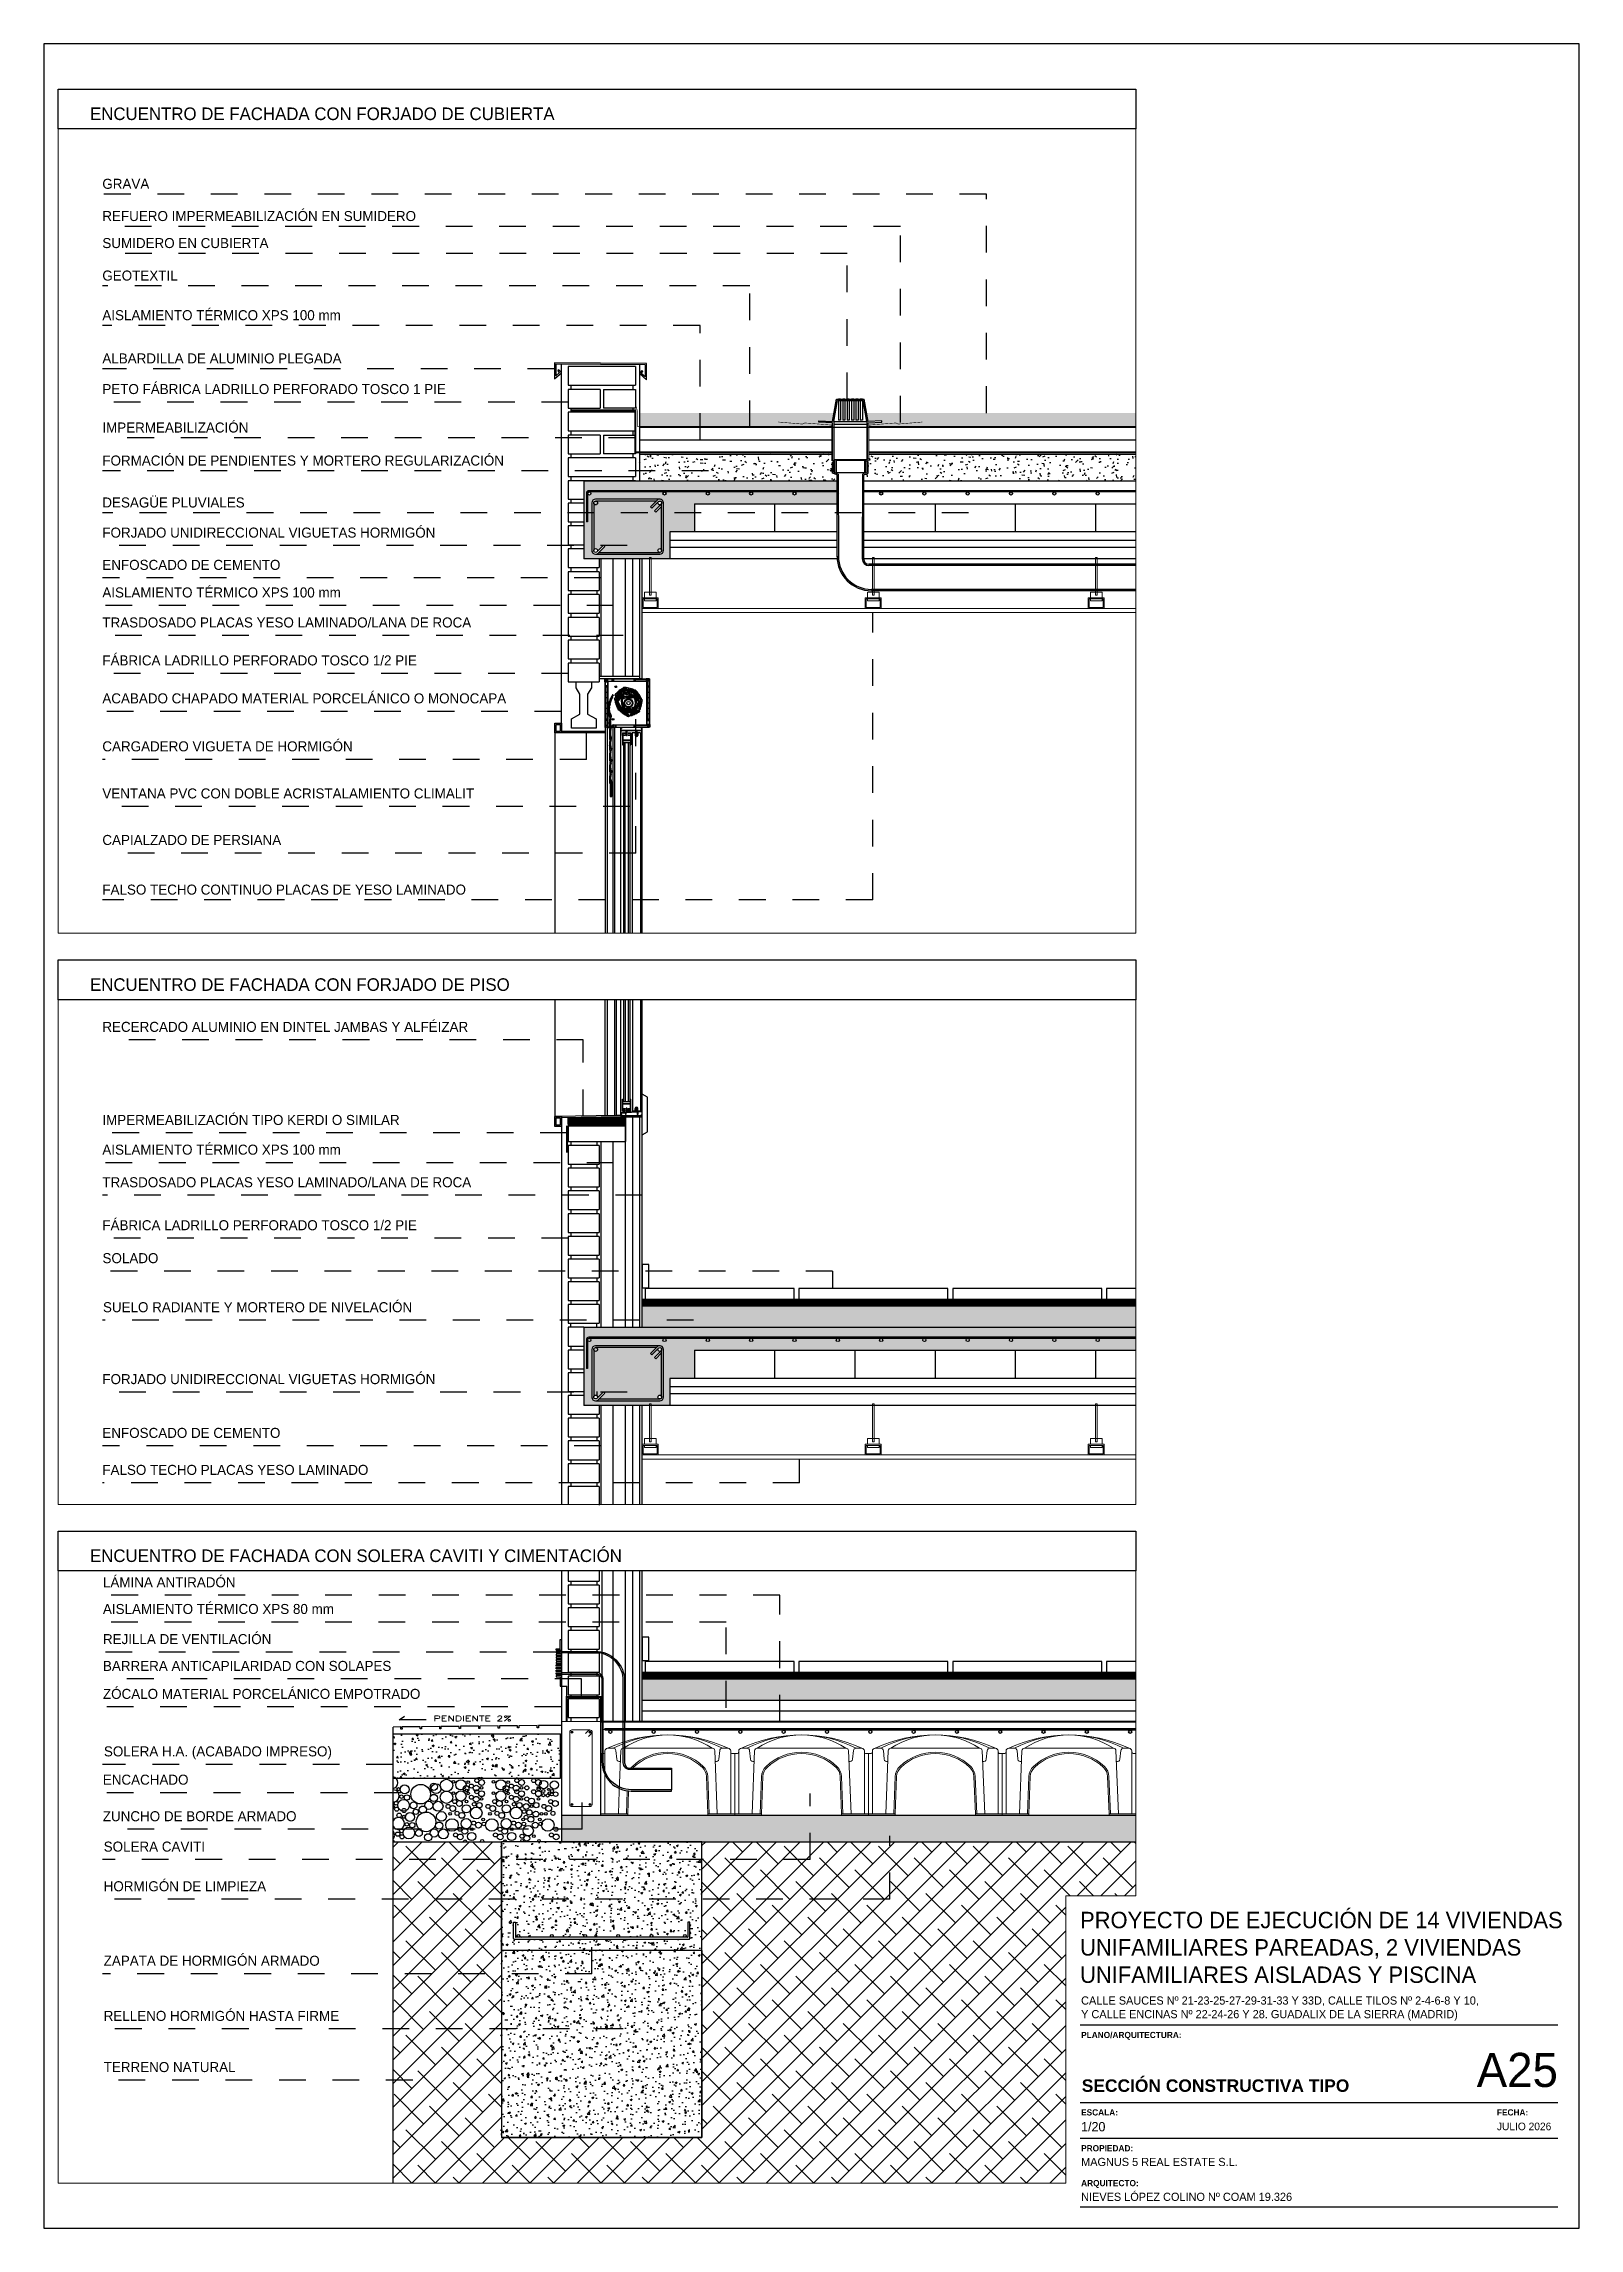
# Model space of a CAD drawing. Header units: millimetres. Extents: x 441156 to 441653, y 4514887 to 4515266.
# Drawn here: x 441537.64 to 441543.38, y 4514887.45 to 4514895.62 of the extents above; entities that cross this region are included whole.
import ezdxf

# ---------------------------------------------------------------- set-up
doc = ezdxf.new("R2010")
doc.units = ezdxf.units.MM
for name, pattern in [('CONTINUA', [0]), ('PUNTOS2', [0.125, 0, -0.125]), ('RAYITAS', [0.375, 0.25, -0.125]), ('RAYITAS2', [0.1875, 0.125, -0.0625]), ('TransientTextAxis', [0.3, 0.2, -0.1, 0, 0])]:
    doc.linetypes.add(name, pattern=pattern)
for name, color, linetype, lineweight in [('0-CYPE1', 2, 'Continuous', 18), ('01_símbolos fontaneria', 7, 'Continuous', 0), ('101', 7, 'CONTINUA', 9), ('4', 5, 'Continuous', 9), ('_CAVITI-AUX', 2, 'Continuous', 5), ('CAVITI-MODULOS', 4, 'Continuous', 5), ('SOLA_NUDOS', 19, 'Continuous', 0), ('TEXTO', 4, 'Continuous', 30), ('TEXTOS', 2, 'Continuous', 30)]:
    doc.layers.add(name, color=color, linetype=linetype, lineweight=lineweight)
for name, color, linetype in [('01_alzado', 5, 'CONTINUA'), ('01_mono instalaciones', 2, 'Continuous'), ('01_proyeccion', 36, 'RAYITAS'), ('01_texto cartela', 5, 'Continuous'), ('01_topográfico', 2, 'Continuous'), ('03-VISTAS', 7, 'Continuous'), ('03_tabiques', 3, 'Continuous'), ('04-SECCION', 1, 'Continuous'), ('041-ESTRUCTURA', 166, 'Continuous'), ('07-TEXTOS', 7, 'Continuous'), ('08-VARIOS', 5, 'Continuous'), ('082-TRAMAS', 4, 'Continuous'), ('8-VARIOS', 5, 'Continuous'), ('BORDE-A1', 4, 'Continuous'), ('fino', 250, 'Continuous'), ('MUROS', 1, 'Continuous'), ('PALAU', 250, 'Continuous'), ('SANEAM', 5, 'PUNTOS2'), ('SPERF', 250, 'Continuous'), ('VENTANAS', 5, 'Continuous')]:
    doc.layers.add(name, color=color, linetype=linetype)
doc.layers.add('01_cartela', color=6, linetype='Continuous', plot=False)
doc.styles.add('BERNARDO', font='')
doc.styles.add('Century Gothic', font='', dxfattribs={"height": 2})
doc.styles.add('Century Gothic_3', font='', dxfattribs={"height": 4.5})
doc.styles.add('Century Gothic_5', font='', dxfattribs={"height": 2.5})
doc.styles.add('Century Gothic_6', font='', dxfattribs={"height": 11})
doc.styles.add('NIEVES3', font='swisseb.ttf')
doc.styles.add('ROMANS', font='romans')
doc.styles.get('BERNARDO').set_extended_font_data('Century Gothic')
doc.styles.get('Century Gothic').set_extended_font_data('Century Gothic')
doc.styles.get('Century Gothic_3').set_extended_font_data('Century Gothic')
doc.styles.get('Century Gothic_5').set_extended_font_data('Century Gothic')
doc.styles.get('Century Gothic_6').set_extended_font_data('Century Gothic')
doc.linetypes.add('AISLAMIENTO', pattern='A,0.00254,-2.54,[134,ltypeshp.shx,S=2.54,R=0,X=-2.54,Y=0],-5.08,[134,ltypeshp.shx,S=2.54,R=180,X=2.54,Y=0],-2.54', length=10.16254)
pattern_1 = [(50, (439198.91684, 4514975.9264), (0.0717260183, -0.0062752135), [0.0075, -0.0825]), (355, (439198.91684, 4514975.9264), (-0.0138751334, 0.0752192134), [0.006, -0.066]), (100.4514445, (439198.92282, 4514975.92588), (0.0578508847, 0.068943999), [0.0063740192, -0.0701142112]), (46.1842, (439198.91684, 4514975.9464), (0.106724133, -0.016551928), [0.01125, -0.12375]), (96.6356355, (439198.92573, 4514975.94502), (0.0934661946, 0.09741186), [0.009561034, -0.105171376]), (351.184164, (439198.91684, 4514975.9464), (0.0934661945, 0.09741186), [0.009, -0.099]), (21, (439198.92684, 4514975.9414), (0.0596907052, -0.040261889), [0.0075, -0.0825]), (326, (439198.92684, 4514975.9414), (0.0243315332, 0.0725150045), [0.006, -0.066]), (71.4514447, (439198.931815, 4514975.938045), (0.0840222377, 0.0322531153), [0.006374019, -0.0701142112]), (37.5, (439198.91684, 4514975.9264), (0.00121598553, 0.03328938538), [0, -0.0652, 0, -0.067, 0, -0.06625]), (7.5, (439198.91684, 4514975.9264), (0.02630695374, 0.0394411712), [0, -0.0382, 0, -0.0637, 0, -0.02525]), (327.5, (439198.89454, 4514975.9264), (0.05338224362, -0.00225548717), [0, -0.025, 0, -0.078, 0, -0.1035]), (317.5, (439198.88454, 4514975.9264), (0.0583186169, 0.0100104982), [0, -0.0325, 0, -0.0518, 0, -0.0735])]
pattern_2 = [(45, (0, 0), (-0.0022450640302673, 0.0022450640302673), [])]

msp = doc.modelspace()

# ---------------------------------------------------------------- texts
at = {"layer": '01_texto cartela'}
for s, insert, char_height, width, attachment_point, style in [('\\PPROYECTO DE EJECUCIÓN DE 14 VIVIENDAS UNIFAMILIARES PAREADAS, 2 VIVIENDAS UNIFAMILIARES AISLADAS Y PISCINA', (441541.5154, 4514888.7321), 0.0613333, 1.819245, 1, 'Century Gothic_3'), ('CALLE SAUCES Nº 21-23-25-27-29-31-33 Y 33D, CALLE TILOS Nº 2-4-6-8 Y 10, \\PY CALLE ENCINAS Nº 22-24-26 Y 28. GUADALIX DE LA SIERRA (MADRID)', (441541.5193, 4514888.3134), 0.030547, 2.465816, 1, 'Century Gothic'), ('{\\fCentury Gothic|b1|i0|c0|p34;PLANO/ARQUITECTURA: }', (441541.5193, 4514888.1809), 0.023204, 0.564572, 1, 'Century Gothic'), ('\\pt0.62062;SECCIÓN CONSTRUCTIVA TIPO', (441541.5217, 4514887.9559), 0.046547, 1.869088, 7, 'NIEVES3'), ('{\\fCentury Gothic|b1|i0|c0|p34;ESCALA: }', (441541.5193, 4514887.8914), 0.023204, 0.564572, 1, 'Century Gothic'), ('{\\fCentury Gothic|b1|i0|c0|p34;FECHA: }', (441543.0742, 4514887.8914), 0.023204, 0.564572, 1, 'Century Gothic'), ('1/20', (441541.5193, 4514887.8437), 0.03491, 0.564572, 1, 'Century Gothic'), ('JULIO 2026', (441543.0742, 4514887.8415), 0.02851, 0.9345, 1, 'Century Gothic'), ('{\\fCentury Gothic|b1|i0|c0|p34;PROPIEDAD:}', (441541.5193, 4514887.7573), 0.023204, 0.223225, 1, 'Century Gothic'), ('MAGNUS 5 REAL ESTATE S.L.', (441541.5193, 4514887.7097), 0.030547, 1.301949, 1, 'Century Gothic'), ('{\\fCentury Gothic|b1|i0|c0|p34;ARQUITECTO:}', (441541.5193, 4514887.6269), 0.023204, 0.223225, 1, 'Century Gothic'), ('NIEVES LÓPEZ COLINO Nº COAM 19.326', (441541.5193, 4514887.5793), 0.030547, 0.973742, 1, 'Century Gothic')]:
    msp.add_mtext(s, dxfattribs=dict(at, insert=insert, char_height=char_height, width=width, attachment_point=attachment_point, style=style))
at = {"layer": '01_texto cartela', "color": 1, "insert": (441543.3024, 4514888.1024), "char_height": 0.12762, "width": 0.279961, "attachment_point": 3, "style": 'Century Gothic_6'}
msp.add_mtext('A25', dxfattribs=at)
at = {"layer": '07-TEXTOS', "linetype": 'Continuous', "style": 'ROMANS', "width": 1.5}
msp.add_text('PENDIENTE 2%', height=0.02, dxfattribs=at).set_placement((441539.0977, 4514889.343, -0.0455))
at = {"layer": 'BORDE-A1', "color": 5, "ltscale": 0.01, "char_height": 0.04705, "width": 2.403435, "attachment_point": 7, "style": 'Century Gothic_5'}
for s, insert in [('\\pt0.4705;ENCUENTRO DE FACHADA CON FORJADO DE CUBIERTA', (441537.8129, 4514895.3301)), ('\\pt0.4705;ENCUENTRO DE FACHADA CON FORJADO DE PISO', (441537.8129, 4514892.0734)), ('\\pt0.4705;ENCUENTRO DE FACHADA CON SOLERA CAVITI Y CIMENTACIÓN', (441537.8129, 4514889.9374))]:
    msp.add_mtext(s, dxfattribs=dict(at, insert=insert))
at = {"layer": 'TEXTOS', "color": 5, "linetype": 'RAYITAS2', "ltscale": 0.005, "style": 'BERNARDO'}
for s, p in [('GRAVA', (441537.8591, 4514895.0736)), ('REFUERO IMPERMEABILIZACIÓN EN SUMIDERO', (441537.8591, 4514894.9531)), ('SUMIDERO EN CUBIERTA', (441537.8591, 4514894.852)), ('GEOTEXTIL', (441537.8591, 4514894.7305)), ('AISLAMIENTO TÉRMICO XPS 100 mm', (441537.8591, 4514894.5823, -0.0298)), ('ALBARDILLA DE ALUMINIO PLEGADA', (441537.8591, 4514894.4206)), ('PETO FÁBRICA LADRILLO PERFORADO TOSCO 1 PIE', (441537.8591, 4514894.306)), ('IMPERMEABILIZACIÓN', (441537.8591, 4514894.1622, 0.0455)), ('FORMACIÓN DE PENDIENTES Y MORTERO REGULARIZACIÓN ', (441537.8591, 4514894.0387)), ('DESAGÜE PLUVIALES', (441537.8591, 4514893.8818)), ('FORJADO UNIDIRECCIONAL VIGUETAS HORMIGÓN ', (441537.8591, 4514893.7692)), ('ENFOSCADO DE CEMENTO', (441537.8591, 4514893.6485)), ('AISLAMIENTO TÉRMICO XPS 100 mm', (441537.8591, 4514893.5453)), ('TRASDOSADO PLACAS YESO LAMINADO/LANA DE ROCA', (441537.8591, 4514893.4331)), ('FÁBRICA LADRILLO PERFORADO TOSCO 1/2 PIE', (441537.8591, 4514893.2912)), ('ACABADO CHAPADO MATERIAL PORCELÁNICO O MONOCAPA', (441537.8591, 4514893.1492)), ('CARGADERO VIGUETA DE HORMIGÓN', (441537.8591, 4514892.9698)), ('VENTANA PVC CON DOBLE ACRISTALAMIENTO CLIMALIT', (441537.8591, 4514892.7937)), ('CAPIALZADO DE PERSIANA', (441537.8591, 4514892.6197)), ('FALSO TECHO CONTINUO PLACAS DE YESO LAMINADO', (441537.8591, 4514892.434)), ('RECERCADO ALUMINIO EN DINTEL JAMBAS Y ALFÉIZAR', (441537.8591, 4514891.9207)), ('IMPERMEABILIZACIÓN TIPO KERDI O SIMILAR', (441537.8591, 4514891.5726)), ('AISLAMIENTO TÉRMICO XPS 100 mm', (441537.8591, 4514891.4615)), ('TRASDOSADO PLACAS YESO LAMINADO/LANA DE ROCA', (441537.8591, 4514891.3396)), ('FÁBRICA LADRILLO PERFORADO TOSCO 1/2 PIE', (441537.8591, 4514891.1789)), ('SOLADO', (441537.8597, 4514891.0557, 0)), ('SUELO RADIANTE Y MORTERO DE NIVELACIÓN', (441537.8614, 4514890.8723, 0.0001)), ('FORJADO UNIDIRECCIONAL VIGUETAS HORMIGÓN ', (441537.8591, 4514890.6033)), ('ENFOSCADO DE CEMENTO', (441537.8591, 4514890.4022)), ('FALSO TECHO PLACAS YESO LAMINADO', (441537.8591, 4514890.2639)), ('LÁMINA ANTIRADÓN', (441537.8613, 4514889.8435, -0.0454)), ('AISLAMIENTO TÉRMICO XPS 80 mm', (441537.8613, 4514889.7437, -0.0454)), ('REJILLA DE VENTILACIÓN', (441537.8613, 4514889.631, -0.0454)), ('BARRERA ANTICAPILARIDAD CON SOLAPES', (441537.8613, 4514889.5307, -0.0454)), ('ZÓCALO MATERIAL PORCELÁNICO EMPOTRADO', (441537.8613, 4514889.4261, -0.0454)), ('SOLERA H.A. (ACABADO IMPRESO) ', (441537.8649, 4514889.2111, 0.0005)), ('ENCACHADO', (441537.8608, 4514889.1053, 0)), ('ZUNCHO DE BORDE ARMADO', (441537.8608, 4514888.9686, 0)), ('SOLERA CAVITI', (441537.8641, 4514888.855, 0.0004)), ('HORMIGÓN DE LIMPIEZA', (441537.8641, 4514888.7068, 0.0004)), ('ZAPATA DE HORMIGÓN ARMADO', (441537.8641, 4514888.4282, 0.0004)), ('RELLENO HORMIGÓN HASTA FIRME ', (441537.8641, 4514888.2219, 0.0004)), ('TERRENO NATURAL', (441537.8641, 4514888.0305, 0.0004))]:
    msp.add_text(s, height=0.0375, dxfattribs=at).set_placement(p)

# ---------------------------------------------------------------- blocks, each defined once
blk = doc.blocks.new('E647')
at = {"color": 0, "linetype": 'ByBlock'}
for points in [[(0, 1.5, 0.414214), (1.5, 0), (7, 0, 0.090682), (8.8, 0.3, -0.151212), (36.9, 2.1, 0.485943), (37.5, 2.5), (37.5, 5.7, -0.414214), (38, 6.2), (43.5, 6.2, -0.451123), (44.3, 5.3), (44.2, 4.3, -0.378242), (43.4, 3.6), (43.2, 3.6, -0.391837), (42.9, 3.9, 1), (42.2, 3.8, 0.391837), (43.2, 2.9), (43.4, 2.9, 0.378242), (44.9, 4.2), (45, 5.2, 0.451123), (43.5, 6.9), (37.9, 6.9, -0.28749), (37.4, 7.2, 0.249258), (37.1, 7.5, 0.020287), (28.8, 8.3), (28.8, 8), (28.5, 8), (28.5, 8.3, 0.023185), (19, 8.4), (19, 8.1), (18.7, 8.1), (18.7, 8.4, 0.023757), (9, 7.6), (9, 7.3), (8.7, 7.3), (8.7, 7.6, 0.020886), (0.3, 6.1, 1), (0.4, 5.4, -0.019307), (8.2, 6.8, -0.456249), (8.5, 6.5), (8.5, 1.2, -0.335103), (8.3, 0.9, -0.069468), (6.9, 0.7), (1.5, 0.7, -0.414214), (0.7, 1.5), (0.7, 3.2, -0.487928), (1.1, 3.5), (1.5, 3.4, 1), (1.7, 4.1), (1.2, 4.2, 0.487928), (0, 3.2)], [(18.2, 3.5, 0.369834), (18.5, 3.8), (18.5, 7.4, 0.426681), (18.2, 7.7, 0.021517), (9.5, 7, 0.377078), (9.2, 6.7), (9.2, 1.6, 0.517325), (9.6, 1.4, -0.04628)], [(28, 4, 0.42851), (28.3, 4.3), (28.3, 7.4, 0.398422), (28, 7.7, 0.020947), (19.5, 7.8, 0.405582), (19.2, 7.5), (19.2, 4, 0.451867), (19.5, 3.7, -0.043875)], [(36.4, 2.9, 0.481908), (36.8, 3.2), (36.8, 6.4, 0.374732), (36.4, 6.9, 0.017404), (29.3, 7.6, 0.43399), (29, 7.3), (29, 4.3, 0.392302), (29.3, 4, -0.037541)]]:
    blk.add_lwpolyline(points, format="xyb", close=True, dxfattribs=at)
blk = doc.blocks.new('E680')
at = {"color": 0, "linetype": 'ByBlock'}
for points in [[(172, 11.5), (180.5, 11.5, -0.414214), (181, 11), (181, 10.5, -0.414214), (180.5, 10), (178.1, 10, 0.57735), (177.7, 9.3), (178.5, 7.8, -0.198912), (178.6, 7.4), (178.1, 5.6, -0.62551), (177.2, 5.4, -0.162388), (176, 9), (176, 9.5, 0.414214), (175.5, 10), (173, 10, 0.414214), (172, 9), (172, 1, -0.414214), (171, 0), (153.7, 0, -0.198912), (153.6, 0.1), (153.4, 0.2, 0.414214), (153, 0.2), (152.9, 0.1, -0.198912), (152.7, 0), (29.3, 0, -0.198912), (29.1, 0.1), (29, 0.2, 0.414214), (28.6, 0.2), (28.4, 0.1, -0.198912), (28.3, 0), (2, 0, -0.414214), (0, 2), (0, 3, -0.57735), (1.5, 3.9), (2.8, 3.1, -1), (2.3, 2.3), (1.6, 2.7, 0.57735), (1.2, 2.5), (1.2, 2, 0.414214), (2, 1.2), (6.2, 1.2, 0.414214), (7.2, 2.2), (7.2, 7.8, 0.414214), (6.2, 8.8), (1.7, 8.8, 0.414214), (1.2, 8.3), (1.2, 7.5, 0.57735), (1.6, 7.3), (2.3, 7.7, -1), (2.8, 6.9), (1.5, 6.1, -0.57735), (0, 7), (0, 9.5, -0.414214), (0.5, 10), (169.7, 10, 0.298217), (170.6, 10.6, -0.298217)], [(8.4, 7.8), (8.4, 2.2, 0.414214), (9.4, 1.2), (24.9, 1.2, 0.414214), (25.9, 2.2), (25.9, 7.8, 0.414214), (24.9, 8.8), (9.4, 8.8, 0.414214)], [(27.8, 6), (27.8, 7), (27.1, 7), (27.1, 7.8, -0.414214), (28.1, 8.8), (29.4, 8.8, -0.414214), (30.4, 7.8), (30.4, 7), (29.8, 7), (29.8, 6), (30.4, 6), (30.4, 4), (29.8, 4), (29.8, 3), (30.4, 3), (30.4, 2.4, -0.491951), (29.1, 1.5, 0.129697), (28.4, 1.5, -0.491951), (27.1, 2.4), (27.1, 3), (27.8, 3), (27.8, 4), (27.1, 4), (27.1, 6)], [(50.4, 7.8, 0.414214), (49.4, 8.8), (32.6, 8.8, 0.414214), (31.6, 7.8), (31.6, 2.2, 0.414214), (32.6, 1.2), (49.4, 1.2, 0.414214), (50.4, 2.2)], [(70.4, 7.8, 0.414214), (69.4, 8.8), (52.6, 8.8, 0.414214), (51.6, 7.8), (51.6, 2.2, 0.414214), (52.6, 1.2), (69.4, 1.2, 0.414214), (70.4, 2.2)], [(90.4, 7.8, 0.414214), (89.4, 8.8), (72.6, 8.8, 0.414214), (71.6, 7.8), (71.6, 2.2, 0.414214), (72.6, 1.2), (89.4, 1.2, 0.414214), (90.4, 2.2)], [(110.4, 7.8, 0.414214), (109.4, 8.8), (92.6, 8.8, 0.414214), (91.6, 7.8), (91.6, 2.2, 0.414214), (92.6, 1.2), (109.4, 1.2, 0.414214), (110.4, 2.2)], [(130.4, 7.8, 0.414214), (129.4, 8.8), (112.6, 8.8, 0.414214), (111.6, 7.8), (111.6, 2.2, 0.414214), (112.6, 1.2), (129.4, 1.2, 0.414214), (130.4, 2.2)], [(150.4, 7.8, 0.414214), (149.4, 8.8), (132.6, 8.8, 0.414214), (131.6, 7.8), (131.6, 2.2, 0.414214), (132.6, 1.2), (149.4, 1.2, 0.414214), (150.4, 2.2)], [(152.2, 6), (152.2, 7), (151.6, 7), (151.6, 7.8, -0.414214), (152.6, 8.8), (153.9, 8.8, -0.414214), (154.9, 7.8), (154.9, 7), (154.2, 7), (154.2, 6), (154.9, 6), (154.9, 4), (154.2, 4), (154.2, 3), (154.9, 3), (154.9, 2.4, -0.491951), (153.6, 1.5, 0.129697), (152.9, 1.5, -0.491951), (151.6, 2.4), (151.6, 3), (152.2, 3), (152.2, 4), (151.6, 4), (151.6, 6)], [(156.1, 7.8, -0.414214), (157.1, 8.8), (169.5, 8.8, -0.414214), (170.5, 7.8), (170.5, 2.2, -0.414214), (169.5, 1.2), (157.1, 1.2, -0.414214), (156.1, 2.2)]]:
    blk.add_lwpolyline(points, format="xyb", close=True, dxfattribs=at)
blk = doc.blocks.new('E648')
at = {"color": 0, "linetype": 'ByBlock'}
for points in [[(1.5, 0.7, -0.414214), (0.7, 1.5), (0.7, 3.2, -0.487928), (1.1, 3.5), (1.5, 3.4, 1), (1.7, 4.1), (1.2, 4.2, 0.487928), (0, 3.2), (0, 1.5, 0.414214), (1.5, 0), (49, 0, 0.414214), (50, 1), (50, 5.5, 0.414214), (49, 6.5), (0.4, 6.5, 1), (0.4, 5.8), (8.2, 5.8, -0.414214), (8.5, 5.5), (8.5, 1, -0.414214), (8.2, 0.7)], [(21.8, 0.7, 0.414214), (22.1, 1), (22.1, 5.5, 0.414214), (21.8, 5.8), (9.5, 5.8, 0.414214), (9.2, 5.5), (9.2, 1, 0.414214), (9.5, 0.7)], [(35.4, 0.7, 0.414214), (35.7, 1), (35.7, 5.5, 0.414214), (35.4, 5.8), (23.1, 5.8, 0.414214), (22.8, 5.5), (22.8, 1, 0.414214), (23.1, 0.7)], [(49.3, 1), (49.3, 5.5, 0.414214), (49, 5.8), (36.7, 5.8, 0.414214), (36.4, 5.5), (36.4, 1, 0.414214), (36.7, 0.7), (49, 0.7, 0.414214)]]:
    blk.add_lwpolyline(points, format="xyb", close=True, dxfattribs=at)
blk = doc.blocks.new('C30_lateral')
for points in [[(-0.005, 0.5), (-0.005, 0.4), (0, 0.4), (0, 0.5), (-0.23, 0.5), (-0.23, 0.4925, -0.414214), (-0.2375, 0.485)], [(-0.2005, 0.4275, 0.481699), (-0.209, 0.4407), (-0.241, 0.4441, -0.383819), (-0.25, 0.454), (-0.25, 0.475, -0.414214), (-0.24, 0.485), (-0.005, 0.485)], [(-0.005, 0.435), (-0.241, 0.4259, 0.383819), (-0.25, 0.416)], [(-0.005, 0.065), (-0.241, 0.0741, -0.383819), (-0.25, 0.084), (-0.25, 0.416)], [(-0.005, 0.405), (-0.1443, 0.3997, 0.19562), (-0.1821, 0.3826, 0.399251), (-0.1821, 0.1174, 0.19562), (-0.1443, 0.1003), (-0.005, 0.095)], [(-0.005, 0.4), (-0.1441, 0.3947, 0.19562), (-0.1784, 0.3791, 0.399251), (-0.1784, 0.1209, 0.19562), (-0.1441, 0.1053), (-0.005, 0.1)], [(-0.005, 0), (-0.005, 0.1), (0, 0.1), (0, 0), (-0.23, 0), (-0.23, 0.0075, 0.414214), (-0.2375, 0.015)], [(-0.2005, 0.0725, -0.481699), (-0.209, 0.0593), (-0.241, 0.0559, 0.383819), (-0.25, 0.046), (-0.25, 0.025, 0.414214), (-0.24, 0.015), (-0.005, 0.015)]]:
    blk.add_lwpolyline(points, format="xyb")
for centre, radius, start, end in [((0.2313, 0.25), 0.5313, 154.94238, 205.05762), ((0.1412, 0.25), 0.4412, 152.45714, 207.54286), ((0.0006, 0.25), 0.3006, 146.47439, 213.52561)]:
    blk.add_arc(centre, radius, start, end)

# ---------------------------------------------------------------- hatches: boundary and pattern name
at = {"layer": '0-CYPE1', "linetype": 'Continuous'}
h = msp.add_hatch(dxfattribs=at)
h.set_pattern_fill('HONEY', color=2, scale=0.05, style=0)
h.set_pattern_definition([(0, (440899.182712, 4514787.990665), (0.009375, 0.00541265875), [0.00625, -0.0125]), (120, (440899.182712, 4514787.990665), (-0.00937499998, 0.005412658785), [0.00625, -0.0125]), (60, (440899.182712, 4514787.990665), (2e-11, 0.010825317535), [-0.0125, 0.00625])])
h.paths.add_polyline_path([(441539.8779, 4514890.8958), (441541.7238, 4514890.8958), (441541.7238, 4514890.8158), (441539.8779, 4514890.8158)])
h = msp.add_hatch(dxfattribs=at)
h.set_pattern_fill('HONEY', color=2, scale=0.05, style=0)
h.set_pattern_definition([(0, (440899.182712, 4514786.5964), (0.009375, 0.00541265875), [0.00625, -0.0125]), (120, (440899.182712, 4514786.5964), (-0.00937499998, 0.005412658785), [0.00625, -0.0125]), (60, (440899.182712, 4514786.5964), (2e-11, 0.010825317535), [-0.0125, 0.00625])])
h.paths.add_polyline_path([(441539.8779, 4514889.5016), (441541.7238, 4514889.5016), (441541.7238, 4514889.4216), (441539.8779, 4514889.4216)])
at = {"layer": '01_topográfico'}
h = msp.add_hatch(dxfattribs=at)
h.set_pattern_fill('AGGREGAT,_O', color=254, scale=0.1, pattern_type=2)
h.set_pattern_definition([(0, (0, 0), (0.1, 0.1), [0.01, -0.015, 0.005, -0.015, 0.005, -0.05]), (0, (0.05, 0.01), (0.1, 0.1), [0.005, -0.095]), (0, (0.02, 0.015), (0.1, 0.1), [0.005, -0.01, 0.005, -0.08]), (0, (0.07, 0.02), (0.1, 0.1), [0.01, -0.09]), (0, (0.08, 0.025), (0.1, 0.1), [0.005, -0.095]), (0, (0.05, 0.035), (0.1, 0.1), [0.01, -0.09]), (0, (0, 0.04), (0.1, 0.1), [0.005, -0.01, 0.005, -0.025, 0.015, -0.04]), (0, (0.07, 0.05), (0.1, 0.1), [0.01, -0.09]), (0, (0.01, 0.055), (0.1, 0.1), [0.01, -0.005, 0.005, -0.04, 0.005, -0.035]), (0, (0.005, 0.06), (0.1, 0.1), [0.005, -0.095]), (0, (0.04, 0.065), (0.1, 0.1), [0.005, -0.005, 0.005, -0.085]), (0, (0.025, 0.07), (0.1, 0.1), [0.005, -0.095]), (0, (0.09, 0.075), (0.1, 0.1), [0.005, -0.095]), (0, (0.045, 0.08), (0.1, 0.1), [0.005, -0.04, 0.005, -0.05]), (0, (0.045, 0.085), (0.1, 0.1), [0.01, -0.09]), (0, (0.065, 0.09), (0.1, 0.1), [0.01, -0.09]), (0, (0.005, 0.095), (0.1, 0.1), [0.005, -0.06, 0.01, -0.025]), (90, (0, 0.045), (-0.1, 0.1), [0.02, -0.02, 0.01, -0.05]), (90, (0.005, 0.045), (-0.1, 0.1), [0.005, -0.035, 0.01, -0.05]), (90, (0.01, 0.02), (-0.1, 0.1), [0.015, -0.085]), (90, (0.015, 0.02), (-0.1, 0.1), [0.01, -0.09]), (90, (0.02, 0.005), (-0.1, 0.1), [0.005, -0.06, 0.005, -0.005, 0.01, -0.015]), (90, (0.03, 0.005), (-0.1, 0.1), [0.005, -0.035, 0.005, -0.055]), (90, (0.035, 0.045), (-0.1, 0.1), [0.01, -0.015, 0.005, -0.005, 0.01, -0.055]), (90, (0.04, 0.025), (-0.1, 0.1), [0.01, -0.055, 0.005, -0.03]), (90, (0.045, 0.005), (-0.1, 0.1), [0.005, -0.005, 0.01, -0.08]), (90, (0.055, 0.07), (-0.1, 0.1), [0.005, -0.095]), (90, (0.06, 0.07), (-0.1, 0.1), [0.01, -0.01, 0.005, -0.005, 0.01, -0.06]), (90, (0.065, 0.025), (-0.1, 0.1), [0.005, -0.005, 0.005, -0.01, 0.005, -0.07]), (90, (0.08, 0.06), (-0.1, 0.1), [0.02, -0.08]), (90, (0.085, 0.05), (-0.1, 0.1), [0.02, -0.015, 0.01, -0.055]), (90, (0.09, 0.01), (-0.1, 0.1), [0.005, -0.015, 0.01, -0.07]), (90, (0.095, 0.02), (-0.1, 0.1), [0.015, -0.085]), (45, (0.04, 0), (6e-18, 0.0999999998322), [0.007071, -0.1343503562]), (45, (0.095, 0.005), (6e-18, 0.0999999998322), [0.007071, -0.1202083562, 0.007071, -0.007071]), (45, (0.03, 0.01), (6e-18, 0.0999999998322), [0.007071, -0.056568, 0.007071, -0.0707113562]), (45, (0.055, 0.01), (6e-18, 0.0999999998322), [0.007071, -0.1131373562, 0.007071, -0.014142]), (45, (0.06, 0.01), (6e-18, 0.0999999998322), [0.014142, -0.056568, 0.014142, -0.0565693562]), (45, (0.035, 0.02), (6e-18, 0.0999999998322), [0.00707, -0.06364, 0.00707, -0.00707, 0.00707, -0.0495013562]), (45, (0.085, 0.025), (6e-18, 0.0999999998322), [0.007071, -0.007071, 0.007071, -0.1202083562]), (45, (0.015, 0.03), (6e-18, 0.0999999998322), [0.007071, -0.084852, 0.007071, -0.0424273562]), (45, (0.095, 0.04), (6e-18, 0.0999999998322), [0.00707, -0.00707, 0.00707, -0.028284, 0.00707, -0.0848573562]), (45, (0.035, 0.055), (6e-18, 0.0999999998322), [0.007071, -0.1343503562]), (45, (0.01, 0.06), (6e-18, 0.0999999998322), [0.0141421, -0.1272792562]), (45, (0, 0.07), (6e-18, 0.0999999998322), [0.007071, -0.007071, 0.007071, -0.1202083562]), (45, (0.055, 0.085), (6e-18, 0.0999999998322), [0.007071, -0.1343503562]), (45, (0.085, 0.095), (6e-18, 0.0999999998322), [0.007071, -0.1343503562]), (135, (0.045, 0.01), (6e-18, 0.0999999998322), [0.007071, -0.1343503562]), (135, (0.05, 0.01), (6e-18, 0.0999999998322), [0.007071, -0.1343503562]), (135, (0.02, 0.015), (6e-18, 0.0999999998322), [0.007071, -0.028284, 0.014142, -0.0919243562]), (135, (0, 0.015), (6e-18, 0.0999999998322), [0.007071, -0.1343503562]), (135, (0.065, 0.03), (6e-18, 0.0999999998322), [0.007071, -0.05656854, 0.007071, -0.0707108162]), (135, (0.07, 0.03), (6e-18, 0.0999999998322), [0.00707, -0.04243, 0.00707, -0.04242, 0.00707, -0.0353613562]), (135, (0.01, 0.035), (6e-18, 0.0999999998322), [0.007071, -0.1343503562]), (135, (0.09, 0.04), (6e-18, 0.0999999998322), [0.01414, -0.035355, 0.00707, -0.00707, 0.00707, -0.0707163562]), (135, (0.025, 0.055), (6e-18, 0.0999999998322), [0.007071, -0.1343503562]), (135, (0.065, 0.055), (6e-18, 0.0999999998322), [0.0141421, -0.1272792562]), (135, (0.07, 0.055), (6e-18, 0.0999999998322), [0.007071, -0.1343503562]), (135, (0.04, 0.065), (6e-18, 0.0999999998322), [0.007071, -0.1343503562]), (135, (0.01, 0.08), (6e-18, 0.0999999998322), [0.007071, -0.1343503562]), (135, (0.09, 0.08), (6e-18, 0.0999999998322), [0.007071, -0.1343503562]), (26.5650512, (0.01, 0), (0.1, 4e-11), [0.01118, -0.2124267977]), (26.5650512, (0, 0.01), (0.1, 4e-11), [0.01118, -0.2124267977]), (26.5650512, (0, 0.015), (0.1, 4e-11), [0.01118, -0.2124267977]), (26.5650512, (0.025, 0.015), (0.1, 4e-11), [0.01118, -0.2124267977]), (26.5650512, (0.02, 0.035), (0.1, 4e-11), [0.01118, -0.2124267977]), (26.5650512, (0.02, 0.04), (0.1, 4e-11), [0.01118, -0.2124267977]), (26.5650512, (0.04, 0.06), (0.1, 4e-11), [0.01118, -0.2124267977]), (26.5650512, (0.045, 0.065), (0.1, 4e-11), [0.01118, -0.2124267977]), (26.5650512, (0.005, 0.075), (0.1, 4e-11), [0.01118, -0.2124267977]), (26.5650512, (0.035, 0.075), (0.1, 4e-11), [0.01118, -0.2124267977]), (63.43494882, (0.085, 0), (5.1e-12, 0.1), [0.01118, -0.2124267977]), (63.43494882, (0.06, 0.015), (5.1e-12, 0.1), [0.01118, -0.2124267977]), (63.43494882, (0.045, 0.025), (5.1e-12, 0.1), [0.01118, -0.2124267977]), (63.43494882, (0.06, 0.04), (5.1e-12, 0.1), [0.01118, -0.2124267977]), (63.43494882, (0.065, 0.04), (5.1e-12, 0.1), [0.01118, -0.2124267977]), (63.43494882, (0.03, 0.055), (5.1e-12, 0.1), [0.01118, -0.2124267977]), (63.43494882, (0.02, 0.06), (5.1e-12, 0.1), [0.01118, -0.2124267977]), (63.43494882, (0.06, 0.08), (5.1e-12, 0.1), [0.01118, -0.2124267977]), (63.43494882, (0.02, 0.09), (5.1e-12, 0.1), [0.01118, -0.2124267977]), (116.5650512, (0.005, 0.06), (-4e-11, 0.1), [0.01118, -0.2124267977]), (116.5650512, (0.065, 0.06), (-4e-11, 0.1), [0.01118, -0.2124267977]), (116.5650512, (0, 0.065), (-4e-11, 0.1), [0.01118, -0.2124267977]), (116.5650512, (0.08, 0.08), (-4e-11, 0.1), [0.01118, -0.2124267977]), (116.5650512, (0.015, 0.085), (-4e-11, 0.1), [0.01118, -0.2124267977]), (116.5650512, (0.035, 0.09), (-4e-11, 0.1), [0.01118, -0.2124267977]), (153.4349488, (0.04, 0), (-0.1, 4e-11), [0.01118, -0.2124267977]), (153.4349488, (0.02, 0.01), (-0.1, 4e-11), [0.01118, -0.2124267977]), (153.4349488, (0.09, 0.015), (-0.1, 4e-11), [0.01118, -0.2124267977]), (153.4349488, (0.08, 0.025), (-0.1, 4e-11), [0.01118, -0.2124267977]), (153.4349488, (0.04, 0.035), (-0.1, 4e-11), [0.01118, -0.2124267977]), (153.4349488, (0.015, 0.04), (-0.1, 4e-11), [0.01118, -0.2124267977]), (153.4349488, (0.045, 0.04), (-0.1, 4e-11), [0.01118, -0.2124267977]), (153.4349488, (0.03, 0.05), (-0.1, 4e-11), [0.01118, -0.2124267977]), (153.4349488, (0.03, 0.075), (-0.1, 4e-11), [0.01118, -0.2124267977]), (153.4349488, (0, 0.095), (-0.1, 4e-11), [0.01118, -0.2124267977]), (153.4349488, (0.06, 0.095), (-0.1, 4e-11), [0.01118, -0.2124267977]), (153.4349488, (0.07, 0.095), (-0.1, 4e-11), [0.01118, -0.2124267977])])
h.paths.add_polyline_path([(441540.59, 4514894.1851), (441540.59, 4514894.198), (441540.5386, 4514894.2011), (441540.5386, 4514894.2054), (441540.5895, 4514894.2037), (441540.595, 4514894.2351), (441539.8673, 4514894.2351), (441539.8673, 4514894.1851)])
h.paths.add_polyline_path([(441540.7225, 4514894.198), (441540.7225, 4514894.1851), (441541.7238, 4514894.1851), (441541.7238, 4514894.2351), (441540.7176, 4514894.2351), (441540.7231, 4514894.2037), (441540.774, 4514894.2054), (441540.774, 4514894.2011)])
at = {"layer": '082-TRAMAS'}
h = msp.add_hatch(dxfattribs=at)
h.set_pattern_fill('AR-CONC', color=254, scale=0.0005, style=0)
h.set_pattern_definition([(50, (0, 0), (0.091092334498, -0.0079695427695), [0.009525, -0.104775]), (355, (0, 0), (-0.0176217107125, 0.0955284226195), [0.00762, -0.083820292085]), (100.4514447, (0.00759, -0.00066), (0.0734706235452, 0.0875588759561), [0.0080950044, -0.0890451223]), (46.1842, (0, 0.0254), (0.135539520446, -0.0210211639664), [0.0142875, -0.1571625]), (96.63555761, (0.0113, 0.02365), (0.1187020670258, 0.123713062299), [0.01214251157, -0.13356780408]), (351.18415117, (0, 0.0254), (0.1187020670325, 0.1237130622928), [0.011429983535, -0.12572986596]), (21, (0.0127, 0.01905), (0.0758071956346, -0.0511325990935), [0.009525, -0.104775]), (326, (0.0127, 0.01905), (0.0309010141738, 0.0920939830612), [0.00762, -0.08382]), (71.451445, (0.01902, 0.01479), (0.1067082096394, 0.040961384443), [0.0080950044, -0.0890449688]), (37.5, (0, 0), (0.0015443016253, 0.04227751943658), [0, -0.082804, 0, -0.08509, 0, -0.0841375]), (7.5, (0, 0), (0.03340983125515, 0.05009028740906), [0, -0.048514, 0, -0.080899, 0, -0.0320675]), (327.5, (-0.02832, 0), (0.06779529758344, -0.00286437199634), [0, -0.03175, 0, -0.09906, 0, -0.131445]), (317.5, (-0.04102, 0), (0.074064590693, 0.0127132455167), [0, -0.041275, 0, -0.065786, 0, -0.093345])])
h.paths.add_polyline_path([(441540.6113, 4514893.9818), (441540.6113, 4514894.007), (441540.5938, 4514894.0138), (441540.5938, 4514894.0538), (441540.5861, 4514894.0567), (441540.5861, 4514894.0818), (441539.8673, 4514894.0818), (441539.8673, 4514893.9818)])
h.paths.add_polyline_path([(441540.7013, 4514894.007), (441540.7013, 4514893.9818), (441541.7238, 4514893.9818), (441541.7238, 4514894.0818), (441540.7265, 4514894.0818), (441540.7265, 4514894.0567), (441540.7188, 4514894.0538), (441540.7188, 4514894.0138)])
h = msp.add_hatch(dxfattribs=at)
h.set_pattern_fill('AR-CONC', color=256, scale=0.01, style=0)
h.set_pattern_definition([(50, (439686.89523, 4515162.753816), (0.0717260183, -0.0062752135), [0.0075, -0.0825]), (355, (439686.89523, 4515162.753816), (-0.0138751334, 0.0752192134), [0.006, -0.066]), (100.4514445, (439686.901205, 4515162.75329), (0.0578508847, 0.068943999), [0.0063740192, -0.0701142112]), (46.1842, (439686.89523, 4515162.77382), (0.106724133, -0.016551928), [0.01125, -0.12375]), (96.6356355, (439686.90412, 4515162.77244), (0.0934661946, 0.09741186), [0.009561034, -0.105171376]), (351.184164, (439686.89523, 4515162.77382), (0.0934661945, 0.09741186), [0.009, -0.099]), (21, (439686.90523, 4515162.768816), (0.0596907052, -0.040261889), [0.0075, -0.0825]), (326, (439686.90523, 4515162.768816), (0.0243315332, 0.0725150045), [0.006, -0.066]), (71.4514447, (439686.9102, 4515162.76546), (0.0840222377, 0.0322531153), [0.006374019, -0.0701142112]), (37.5, (439686.895228, 4515162.753816), (0.00121598553, 0.0332893854), [0, -0.0652, 0, -0.067, 0, -0.06625]), (7.5, (439686.895228, 4515162.753816), (0.02630695374, 0.0394411712), [0, -0.0382, 0, -0.0637, 0, -0.02525]), (327.5, (439686.872928, 4515162.753816), (0.0533822436, -0.00225548717), [0, -0.025, 0, -0.078, 0, -0.1035]), (317.5, (439686.86293, 4515162.753816), (0.0583186169, 0.0100104982), [0, -0.0325, 0, -0.0518, 0, -0.0735])])
edge = h.paths.add_edge_path()
edge.add_line((441540.6067, 4514893.9403), (441541.5813, 4514893.9398))
edge.add_arc((441541.5813, 4514893.934), 0.00581, 0.00001, 90, ccw=False)
edge.add_arc((441541.5813, 4514893.934), 0.00581, -180, 0, ccw=False)
edge.add_arc((441541.5813, 4514893.934), 0.00581, 90, 179.99999, ccw=False)
edge.add_line((441541.5813, 4514893.9398), (441541.4193, 4514893.9398))
edge.add_arc((441541.4193, 4514893.934), 0.00581, 0.00001, 89.98578, ccw=False)
edge.add_arc((441541.4193, 4514893.934), 0.00581, -180, 0, ccw=False)
edge.add_arc((441541.4193, 4514893.934), 0.00581, 90, 179.99999, ccw=False)
edge.add_line((441541.4193, 4514893.9398), (441541.2573, 4514893.9398))
edge.add_arc((441541.2573, 4514893.934), 0.00581, 0.00001, 89.98446, ccw=False)
edge.add_arc((441541.2573, 4514893.934), 0.00581, -180, 0, ccw=False)
edge.add_arc((441541.2573, 4514893.934), 0.00581, 90, 179.99999, ccw=False)
edge.add_line((441541.2573, 4514893.9398), (441541.0953, 4514893.9398))
edge.add_arc((441541.0953, 4514893.934), 0.00581, 0.00001, 89.98287, ccw=False)
edge.add_arc((441541.0953, 4514893.934), 0.00581, -180, 0, ccw=False)
edge.add_arc((441541.0953, 4514893.934), 0.00581, 90, 179.99999, ccw=False)
edge.add_line((441541.0953, 4514893.9398), (441540.9334, 4514893.9398))
edge.add_arc((441540.9333, 4514893.934), 0.00581, 0.00001, 89.98091, ccw=False)
edge.add_arc((441540.9333, 4514893.934), 0.00581, -180, 0, ccw=False)
edge.add_arc((441540.9333, 4514893.934), 0.00581, 90, 179.99999, ccw=False)
edge.add_line((441540.9333, 4514893.9398), (441540.7714, 4514893.9398))
edge.add_arc((441540.7714, 4514893.934), 0.00581, 0, 89.97845, ccw=False)
edge.add_arc((441540.7714, 4514893.934), 0.00581, -180, 0, ccw=False)
edge.add_arc((441540.7714, 4514893.934), 0.00581, 90, 179.99999, ccw=False)
edge.add_line((441540.7714, 4514893.9398), (441540.6094, 4514893.9398))
edge.add_arc((441540.6094, 4514893.934), 0.00581, 0, 89.97526, ccw=False)
edge.add_arc((441540.6094, 4514893.934), 0.00581, -180, 0, ccw=False)
edge.add_arc((441540.6094, 4514893.934), 0.00581, 90, 179.99999, ccw=False)
edge.add_line((441540.6094, 4514893.9398), (441540.4474, 4514893.9398))
edge.add_arc((441540.4474, 4514893.934), 0.00581, 0, 89.97095, ccw=False)
edge.add_arc((441540.4474, 4514893.934), 0.00581, -180, 0, ccw=False)
edge.add_arc((441540.4474, 4514893.934), 0.00581, 90, 179.99999, ccw=False)
edge.add_line((441540.4474, 4514893.9398), (441540.2854, 4514893.9398))
edge.add_arc((441540.2854, 4514893.934), 0.00581, 0, 89.96484, ccw=False)
edge.add_arc((441540.2854, 4514893.934), 0.00581, -180, 0, ccw=False)
edge.add_arc((441540.2854, 4514893.934), 0.00581, 90, 179.99999, ccw=False)
edge.add_line((441540.2854, 4514893.9398), (441540.1235, 4514893.9398))
edge.add_arc((441540.1235, 4514893.934), 0.00581, 0, 89.95546, ccw=False)
edge.add_arc((441540.1235, 4514893.934), 0.00581, -180, 0, ccw=False)
edge.add_arc((441540.1235, 4514893.934), 0.00581, 90, 179.99999, ccw=False)
edge.add_line((441540.1235, 4514893.9398), (441539.9615, 4514893.9398))
edge.add_arc((441539.9615, 4514893.934), 0.00581, 0, 89.93924, ccw=False)
edge.add_arc((441539.9615, 4514893.934), 0.00581, -180, 0, ccw=False)
edge.add_arc((441539.9615, 4514893.934), 0.00581, 90, 179.99999, ccw=False)
edge.add_line((441539.9615, 4514893.9398), (441539.6803, 4514893.9398))
edge.add_arc((441539.6803, 4514893.934), 0.00581, 0, 89.90446, ccw=False)
edge.add_arc((441539.6803, 4514893.934), 0.00581, -180, 0, ccw=False)
edge.add_line((441539.6745, 4514893.934), (441539.6738, 4514893.8277))
edge.add_line((441539.6738, 4514893.8277), (441539.6691, 4514893.8277))
edge.add_line((441539.6691, 4514893.8277), (441539.6691, 4514893.9353))
edge.add_arc((441539.6785, 4514893.9353), 0.00936, 90.0212, 180.00904, ccw=False)
edge.add_line((441539.6785, 4514893.9447), (441540.6067, 4514893.9447))
edge.add_line((441540.6067, 4514893.9447), (441540.6067, 4514893.9818))
edge.add_line((441540.6067, 4514893.9818), (441539.6595, 4514893.9818))
edge.add_line((441539.6595, 4514893.9818), (441539.6595, 4514893.6893))
edge.add_line((441539.6595, 4514893.6893), (441539.9815, 4514893.6893))
edge.add_line((441539.9815, 4514893.6893), (441539.9815, 4514893.7908))
edge.add_line((441539.9815, 4514893.7908), (441540.0731, 4514893.7908))
edge.add_line((441540.0731, 4514893.7908), (441540.0731, 4514893.8957))
edge.add_line((441540.0731, 4514893.8957), (441540.6067, 4514893.8957))
edge.add_line((441540.6067, 4514893.8957), (441540.6067, 4514893.9403))
edge = h.paths.add_edge_path(flags=16)
edge.add_arc((441539.7037, 4514893.7209), 0.014, 270, 315)
edge.add_line((441539.7136, 4514893.711), (441539.7384, 4514893.7358))
edge.add_line((441539.7384, 4514893.7358), (441539.7335, 4514893.7408))
edge.add_line((441539.7335, 4514893.7408), (441539.7087, 4514893.716))
edge.add_arc((441539.7037, 4514893.7209), 0.00702, 180, 315, ccw=False)
edge.add_line((441539.6967, 4514893.7209), (441539.6967, 4514893.8988))
edge.add_arc((441539.7037, 4514893.8988), 0.00702, 89.99999, 180, ccw=False)
edge.add_line((441539.7037, 4514893.9058), (441539.7107, 4514893.9058))
edge.add_line((441539.7107, 4514893.9058), (441539.9306, 4514893.9058))
edge.add_line((441539.9306, 4514893.9058), (441539.9335, 4514893.9087))
edge.add_arc((441539.9435, 4514893.8988), 0.014, 90.01521, 135, ccw=False)
edge.add_line((441539.9434, 4514893.9128), (441539.7107, 4514893.9128))
edge.add_line((441539.7107, 4514893.9128), (441539.7037, 4514893.9128))
edge.add_arc((441539.7037, 4514893.8988), 0.014, 90.01521, 180)
edge.add_line((441539.6897, 4514893.8988), (441539.6897, 4514893.7209))
edge.add_arc((441539.7037, 4514893.7209), 0.014, 180.00001, 270)
edge = h.paths.add_edge_path(flags=16)
edge.add_arc((441539.9435, 4514893.7209), 0.00702, -180, 0, ccw=False)
edge.add_arc((441539.9435, 4514893.7209), 0.00702, 0, 180, ccw=False)
edge.add_line((441539.9505, 4514893.7209), (441539.9505, 4514893.8859))
edge.add_line((441539.9505, 4514893.8859), (441539.9286, 4514893.864))
edge.add_line((441539.9286, 4514893.864), (441539.9236, 4514893.869))
edge.add_line((441539.9236, 4514893.869), (441539.9484, 4514893.8938))
edge.add_arc((441539.9435, 4514893.8988), 0.00702, 180, 315.01628, ccw=False)
edge.add_arc((441539.9435, 4514893.8988), 0.00702, 0, 180, ccw=False)
edge.add_line((441539.9505, 4514893.8988), (441539.9505, 4514893.7209))
edge = h.paths.add_edge_path(flags=16)
edge.add_arc((441539.7037, 4514893.7209), 0.00702, 0, 360)
h = msp.add_hatch(dxfattribs=at)
h.set_pattern_fill('AR-CONC', color=256, scale=0.01, style=0)
h.set_pattern_definition([(50, (439686.89523, 4515162.803935), (0.0717260183, -0.0062752135), [0.0075, -0.0825]), (355, (439686.89523, 4515162.803935), (-0.0138751334, 0.0752192134), [0.006, -0.066]), (100.4514445, (439686.901205, 4515162.80341), (0.0578508847, 0.068943999), [0.0063740192, -0.0701142112]), (46.1842, (439686.89523, 4515162.823935), (0.106724133, -0.016551928), [0.01125, -0.12375]), (96.6356355, (439686.90412, 4515162.82256), (0.0934661946, 0.09741186), [0.009561034, -0.105171376]), (351.184164, (439686.89523, 4515162.82394), (0.0934661945, 0.09741186), [0.009, -0.099]), (21, (439686.90523, 4515162.818935), (0.0596907052, -0.040261889), [0.0075, -0.0825]), (326, (439686.90523, 4515162.818935), (0.0243315332, 0.0725150045), [0.006, -0.066]), (71.4514447, (439686.9102, 4515162.81558), (0.0840222377, 0.0322531153), [0.006374019, -0.0701142112]), (37.5, (439686.895228, 4515162.803935), (0.00121598553, 0.0332893854), [0, -0.0652, 0, -0.067, 0, -0.06625]), (7.5, (439686.895228, 4515162.803935), (0.02630695374, 0.0394411712), [0, -0.0382, 0, -0.0637, 0, -0.02525]), (327.5, (439686.872928, 4515162.803935), (0.0533822436, -0.00225548717), [0, -0.025, 0, -0.078, 0, -0.1035]), (317.5, (439686.86293, 4515162.803935), (0.0583186169, 0.0100104982), [0, -0.0325, 0, -0.0518, 0, -0.0735])])
edge = h.paths.add_edge_path()
edge.add_arc((441540.6094, 4514890.7682), 0.00581, -0.00002, 89.97526, ccw=False)
edge.add_arc((441540.6094, 4514890.7682), 0.00581, -180, 0, ccw=False)
edge.add_arc((441540.6094, 4514890.7682), 0.00581, 90, 180, ccw=False)
edge.add_line((441540.6094, 4514890.774), (441540.4474, 4514890.774))
edge.add_arc((441540.4474, 4514890.7682), 0.00581, -0.00001, 89.97095, ccw=False)
edge.add_arc((441540.4474, 4514890.7682), 0.00581, -180, 0, ccw=False)
edge.add_arc((441540.4474, 4514890.7682), 0.00581, 90, 180, ccw=False)
edge.add_line((441540.4474, 4514890.774), (441540.2854, 4514890.774))
edge.add_arc((441540.2854, 4514890.7682), 0.00581, 0, 89.96484, ccw=False)
edge.add_arc((441540.2854, 4514890.7682), 0.00581, -180, 0, ccw=False)
edge.add_arc((441540.2854, 4514890.7682), 0.00581, 90, 180, ccw=False)
edge.add_line((441540.2854, 4514890.774), (441540.1235, 4514890.774))
edge.add_arc((441540.1235, 4514890.7682), 0.00581, 0.00001, 89.95545, ccw=False)
edge.add_arc((441540.1235, 4514890.7682), 0.00581, -180, 0, ccw=False)
edge.add_arc((441540.1235, 4514890.7682), 0.00581, 90, 180, ccw=False)
edge.add_line((441540.1235, 4514890.774), (441539.9615, 4514890.774))
edge.add_arc((441539.9615, 4514890.7682), 0.00581, 0, 89.93924, ccw=False)
edge.add_arc((441539.9615, 4514890.7682), 0.00581, -180, 0, ccw=False)
edge.add_arc((441539.9615, 4514890.7682), 0.00581, 90, 180, ccw=False)
edge.add_line((441539.9615, 4514890.774), (441539.6803, 4514890.774))
edge.add_arc((441539.6803, 4514890.7682), 0.00581, -0.00001, 89.90446, ccw=False)
edge.add_arc((441539.6803, 4514890.7682), 0.00581, -180, 0, ccw=False)
edge.add_line((441539.6745, 4514890.7682), (441539.6738, 4514890.6619))
edge.add_line((441539.6738, 4514890.6619), (441539.6691, 4514890.6619))
edge.add_line((441539.6691, 4514890.6619), (441539.6691, 4514890.7695))
edge.add_arc((441539.6785, 4514890.7695), 0.00936, 90.0212, 180.00904, ccw=False)
edge.add_line((441539.6785, 4514890.7788), (441541.7238, 4514890.7788))
edge.add_line((441541.7238, 4514890.7788), (441541.7238, 4514890.816))
edge.add_line((441541.7238, 4514890.816), (441539.6595, 4514890.816))
edge.add_line((441539.6595, 4514890.816), (441539.6595, 4514890.5235))
edge.add_line((441539.6595, 4514890.5235), (441539.9815, 4514890.5235))
edge.add_line((441539.9815, 4514890.5235), (441539.9815, 4514890.6249))
edge.add_line((441539.9815, 4514890.6249), (441540.0731, 4514890.6249))
edge.add_line((441540.0731, 4514890.6249), (441540.0731, 4514890.7299))
edge.add_line((441540.0731, 4514890.7299), (441541.7238, 4514890.7299))
edge.add_line((441541.7238, 4514890.7299), (441541.7238, 4514890.7745))
edge.add_line((441541.7238, 4514890.7745), (441541.5813, 4514890.774))
edge.add_arc((441541.5813, 4514890.7682), 0.00581, -0.00001, 90, ccw=False)
edge.add_arc((441541.5813, 4514890.7682), 0.00581, -180, 0, ccw=False)
edge.add_arc((441541.5813, 4514890.7682), 0.00581, 90, 180, ccw=False)
edge.add_line((441541.5813, 4514890.774), (441541.4193, 4514890.774))
edge.add_arc((441541.4193, 4514890.7682), 0.00581, 0, 89.98579, ccw=False)
edge.add_arc((441541.4193, 4514890.7682), 0.00581, -180, 0, ccw=False)
edge.add_arc((441541.4193, 4514890.7682), 0.00581, 90, 180, ccw=False)
edge.add_line((441541.4193, 4514890.774), (441541.2573, 4514890.774))
edge.add_arc((441541.2573, 4514890.7682), 0.00581, 0, 89.98447, ccw=False)
edge.add_arc((441541.2573, 4514890.7682), 0.00581, -180, 0, ccw=False)
edge.add_arc((441541.2573, 4514890.7682), 0.00581, 90, 180, ccw=False)
edge.add_line((441541.2573, 4514890.774), (441541.0953, 4514890.774))
edge.add_arc((441541.0953, 4514890.7682), 0.00581, 0, 89.98287, ccw=False)
edge.add_arc((441541.0953, 4514890.7682), 0.00581, -180, 0, ccw=False)
edge.add_arc((441541.0953, 4514890.7682), 0.00581, 90, 180, ccw=False)
edge.add_line((441541.0953, 4514890.774), (441540.9334, 4514890.774))
edge.add_arc((441540.9333, 4514890.7682), 0.00581, 0, 89.98092, ccw=False)
edge.add_arc((441540.9333, 4514890.7682), 0.00581, -180, 0, ccw=False)
edge.add_arc((441540.9333, 4514890.7682), 0.00581, 90, 180, ccw=False)
edge.add_line((441540.9333, 4514890.774), (441540.7714, 4514890.774))
edge.add_arc((441540.7714, 4514890.7682), 0.00581, -0.00002, 89.97845, ccw=False)
edge.add_arc((441540.7714, 4514890.7682), 0.00581, -180, 0, ccw=False)
edge.add_arc((441540.7714, 4514890.7682), 0.00581, 90, 180, ccw=False)
edge.add_line((441540.7714, 4514890.774), (441540.6094, 4514890.774))
edge = h.paths.add_edge_path(flags=16)
edge.add_line((441539.7136, 4514890.5452), (441539.7384, 4514890.57))
edge.add_line((441539.7384, 4514890.57), (441539.7335, 4514890.5749))
edge.add_line((441539.7335, 4514890.5749), (441539.7087, 4514890.5501))
edge.add_arc((441539.7037, 4514890.5551), 0.00702, 180, 315, ccw=False)
edge.add_line((441539.6967, 4514890.5551), (441539.6967, 4514890.7329))
edge.add_arc((441539.7037, 4514890.7329), 0.00702, 90, 180.00001, ccw=False)
edge.add_line((441539.7037, 4514890.74), (441539.7107, 4514890.74))
edge.add_line((441539.7107, 4514890.74), (441539.9306, 4514890.74))
edge.add_line((441539.9306, 4514890.74), (441539.9335, 4514890.7429))
edge.add_arc((441539.9435, 4514890.7329), 0.014, 90.01521, 135, ccw=False)
edge.add_line((441539.9434, 4514890.747), (441539.7107, 4514890.747))
edge.add_line((441539.7107, 4514890.747), (441539.7037, 4514890.747))
edge.add_arc((441539.7037, 4514890.7329), 0.014, 90.01521, 180)
edge.add_line((441539.6897, 4514890.7329), (441539.6897, 4514890.5551))
edge.add_arc((441539.7037, 4514890.5551), 0.014, 180.00001, 270)
edge.add_arc((441539.7037, 4514890.5551), 0.014, 270, 315.00001)
edge = h.paths.add_edge_path(flags=16)
edge.add_arc((441539.9435, 4514890.5551), 0.00702, -180, 0, ccw=False)
edge.add_arc((441539.9435, 4514890.5551), 0.00702, 0, 180, ccw=False)
edge.add_line((441539.9505, 4514890.5551), (441539.9505, 4514890.7201))
edge.add_line((441539.9505, 4514890.7201), (441539.9286, 4514890.6982))
edge.add_line((441539.9286, 4514890.6982), (441539.9236, 4514890.7032))
edge.add_line((441539.9236, 4514890.7032), (441539.9484, 4514890.728))
edge.add_arc((441539.9435, 4514890.7329), 0.00702, 180, 315.01628, ccw=False)
edge.add_arc((441539.9435, 4514890.7329), 0.00702, 0, 180, ccw=False)
edge.add_line((441539.9505, 4514890.7329), (441539.9505, 4514890.5551))
edge = h.paths.add_edge_path(flags=16)
edge.add_arc((441539.7037, 4514890.5551), 0.00702, 0, 180)
edge.add_arc((441539.7037, 4514890.5551), 0.00702, 180, 360)
h = msp.add_hatch(dxfattribs=at)
h.set_pattern_fill('AR-CONC', color=256, scale=0.01, style=0)
h.set_pattern_definition([(50, (439679.70097, 4514547.524274), (0.0717260183, -0.0062752135), [0.0075, -0.0825]), (355, (439679.70097, 4514547.524274), (-0.0138751334, 0.0752192134), [0.006, -0.066]), (100.4514, (439679.706945, 4514547.52375), (0.0578509382, 0.0689439542), [0.006374019, -0.0701142112]), (46.1842, (439679.70097, 4514547.54427), (0.106724105, -0.0165519014), [0.01125, -0.12375]), (96.6356, (439679.70986, 4514547.54289), (0.0934662706, 0.097411787), [0.009561029, -0.1051713]), (351.1842, (439679.70097, 4514547.54427), (0.0934661945, 0.09741186), [0.009, -0.099]), (21, (439679.71097, 4514547.539274), (0.0596907052, -0.040261889), [0.0075, -0.0825]), (326, (439679.71097, 4514547.539274), (0.0243315332, 0.0725150045), [0.006, -0.066]), (71.4514, (439679.71594, 4514547.53592), (0.0840222629, 0.0322530497), [0.006374019, -0.0701142112]), (37.5, (439679.700968, 4514547.524274), (0.00121598553, 0.0332893854), [0, -0.0652, 0, -0.067, 0, -0.06625]), (7.5, (439679.700968, 4514547.524274), (0.02630695374, 0.0394411712), [0, -0.0382, 0, -0.0637, 0, -0.02525]), (327.5, (439679.678668, 4514547.524274), (0.0533822436, -0.00225548717), [0, -0.025, 0, -0.078, 0, -0.1035]), (317.5, (439679.668668, 4514547.524274), (0.0583186169, 0.0100104982), [0, -0.0325, 0, -0.0518, 0, -0.0735])])
edge = h.paths.add_edge_path()
edge.add_line((441538.9462, 4514889.2958), (441538.9462, 4514889.1292))
edge.add_line((441538.9462, 4514889.1292), (441539.1952, 4514889.1292))
edge.add_arc((441539.2042, 4514889.1196), 0.0132, 46.93378, 133.06622, ccw=False)
edge.add_line((441539.2132, 4514889.1292), (441539.5719, 4514889.1292))
edge.add_line((441539.5719, 4514889.1292), (441539.5719, 4514889.2958))
edge.add_line((441539.5719, 4514889.2958), (441538.9462, 4514889.2958))
h = msp.add_hatch(dxfattribs=at)
h.set_pattern_fill('AR-CONC', color=254, scale=0.01, style=0)
h.set_pattern_definition([(50, (439198.91684, 4514976.0264), (0.0717260183, -0.0062752135), [0.0075, -0.0825]), (355, (439198.91684, 4514976.0264), (-0.0138751334, 0.0752192134), [0.006, -0.066]), (100.4514445, (439198.92282, 4514976.02588), (0.0578508847, 0.068943999), [0.0063740192, -0.0701142112]), (46.1842, (439198.91684, 4514976.0464), (0.106724133, -0.016551928), [0.01125, -0.12375]), (96.6356355, (439198.92573, 4514976.04502), (0.0934661946, 0.09741186), [0.009561034, -0.105171376]), (351.184164, (439198.91684, 4514976.0464), (0.0934661945, 0.09741186), [0.009, -0.099]), (21, (439198.92684, 4514976.0414), (0.0596907052, -0.040261889), [0.0075, -0.0825]), (326, (439198.92684, 4514976.0414), (0.0243315332, 0.0725150045), [0.006, -0.066]), (71.4514447, (439198.931815, 4514976.038045), (0.0840222377, 0.0322531153), [0.006374019, -0.0701142112]), (37.5, (439198.91684, 4514976.0264), (0.00121598553, 0.03328938538), [0, -0.0652, 0, -0.067, 0, -0.06625]), (7.5, (439198.91684, 4514976.0264), (0.02630695374, 0.0394411712), [0, -0.0382, 0, -0.0637, 0, -0.02525]), (327.5, (439198.89454, 4514976.0264), (0.05338224362, -0.00225548717), [0, -0.025, 0, -0.078, 0, -0.1035]), (317.5, (439198.88454, 4514976.0264), (0.0583186169, 0.0100104982), [0, -0.0325, 0, -0.0518, 0, -0.0735])])
h.paths.add_polyline_path([(441541.7238, 4514888.9916), (441541.6238, 4514888.9916), (441539.5756, 4514888.9916), (441539.5756, 4514888.8916), (441541.7238, 4514888.8916)])
h = msp.add_hatch(dxfattribs=at)
h.set_pattern_fill('ANSI38', color=256, scale=0.5, style=0)
h.set_pattern_definition([(45, (438671.477376, 4514800.24388), (-0.0441941738, 0.0441941738), []), (135, (438671.477376, 4514800.24388), (-0.1325825215, 0.0441941738), [0.15625, -0.09375])])
h.paths.add_polyline_path([(441541.4616, 4514887.6156), (441541.4616, 4514888.69), (441541.7238, 4514888.69), (441541.7238, 4514888.8916), (441540.1014, 4514888.8916), (441540.1014, 4514887.7856), (441539.3514, 4514887.7856), (441539.3514, 4514888.8916), (441538.9462, 4514888.8916), (441538.9462, 4514887.6166)])
h = msp.add_hatch(dxfattribs=at)
h.set_pattern_fill('AR-CONC', color=256, scale=0.01, style=0)
h.set_pattern_definition(pattern_1)
h.paths.add_polyline_path([(441540.1014, 4514888.8916), (441539.3514, 4514888.8916), (441539.3514, 4514888.4856), (441540.1014, 4514888.4856)])
h.paths.add_polyline_path([(441539.7929, 4514888.54, -0.414214), (441539.7879, 4514888.5351), (441539.9129, 4514888.5351, -0.413619), (441539.908, 4514888.54, -1), (441539.9179, 4514888.54, -0.414214), (441539.9129, 4514888.5351), (441540.0379, 4514888.5351, -0.413066), (441540.033, 4514888.54, -1), (441540.0429, 4514888.54, -0.414214), (441540.0379, 4514888.5351), (441540.0476, 4514888.5345, 0.414214), (441540.0484, 4514888.5354), (441540.0484, 4514888.5916), (441540.0557, 4514888.5916), (441540.0557, 4514888.5298, -0.414024), (441540.0532, 4514888.5273), (441539.3995, 4514888.5273, -0.414214), (441539.397, 4514888.5298), (441539.397, 4514888.5916), (441539.4043, 4514888.5916), (441539.4043, 4514888.5354, 0.414214), (441539.4052, 4514888.5345), (441539.4148, 4514888.5351, -0.414214), (441539.4098, 4514888.54, -1), (441539.4197, 4514888.54, -0.414214), (441539.4148, 4514888.5351), (441539.5398, 4514888.5351, -0.413969), (441539.5348, 4514888.54, -1), (441539.5447, 4514888.54, -0.414214), (441539.5398, 4514888.5351), (441539.6648, 4514888.5351, -0.413909), (441539.6598, 4514888.54, -1), (441539.6697, 4514888.54, -0.414214), (441539.6648, 4514888.5351), (441539.7879, 4514888.5351, -0.41381), (441539.783, 4514888.54, -1)], flags=16)
h = msp.add_hatch(dxfattribs=at)
h.set_pattern_fill('AR-CONC', color=254, scale=0.01, style=0)
h.set_pattern_definition(pattern_1)
h.paths.add_polyline_path([(441540.1014, 4514888.4856), (441539.3514, 4514888.4856), (441539.3514, 4514887.7856), (441540.1014, 4514887.7856)])
at = {"layer": '_CAVITI-AUX', "linetype": 'CONTINUA'}
h = msp.add_hatch(dxfattribs=at)
h.set_pattern_fill('ANSI31', color=254, scale=0.001)
h.set_pattern_definition(pattern_2)
h.paths.add_polyline_path([(441539.6015, 4514891.5751), (441539.6015, 4514891.5997), (441539.8157, 4514891.603), (441539.8157, 4514891.5751)])
h = msp.add_hatch(dxfattribs=at)
h.set_pattern_fill('ANSI31', color=254)
h.set_pattern_definition([(45, (0, 1.3944), (-2.2450640303, 2.2450640303), [])])
h.paths.add_polyline_path([(441539.8779, 4514890.896), (441541.7238, 4514890.896), (441541.7238, 4514890.9209), (441539.8779, 4514890.9209)])
h = msp.add_hatch(dxfattribs=at)
h.set_pattern_fill('ANSI31', color=254, scale=0.001)
h.set_pattern_definition(pattern_2)
h.paths.add_polyline_path([(441539.8779, 4514890.896), (441541.7238, 4514890.896), (441541.7238, 4514890.9209), (441539.8779, 4514890.9209)])
h = msp.add_hatch(dxfattribs=at)
h.set_pattern_fill('ANSI31', color=254, scale=0.001)
h.set_pattern_definition(pattern_2)
h.paths.add_polyline_path([(441539.8779, 4514889.5016), (441541.7238, 4514889.5016), (441541.7238, 4514889.5265), (441539.8779, 4514889.5265)])
at = {"layer": '_CAVITI-AUX'}
h = msp.add_hatch(color=256, dxfattribs=at)
h.dxf.hatch_style = 1
edge = h.paths.add_edge_path()
edge.add_arc((441539.6152, 4514889.302), 0.00395, 0, 360)
h = msp.add_hatch(color=256, dxfattribs=at)
h.dxf.hatch_style = 1
edge = h.paths.add_edge_path()
edge.add_arc((441539.6826, 4514889.302), 0.00395, 0, 360)
h = msp.add_hatch(color=256, dxfattribs=at)
h.dxf.hatch_style = 1
edge = h.paths.add_edge_path()
edge.add_arc((441539.6152, 4514889.0311), 0.00395, 0, 360)
h = msp.add_hatch(color=256, dxfattribs=at)
h.dxf.hatch_style = 1
edge = h.paths.add_edge_path()
edge.add_arc((441539.6826, 4514889.0311), 0.00395, 0, 360)

# ---------------------------------------------------------------- linework, layer by layer
at = {"color": 2}
for p, q in [((441540.5895, 4514894.2037), (441540.6041, 4514894.2867)), ((441540.5947, 4514894.2036), (441540.6079, 4514894.2817)), ((441540.6041, 4514894.2867), (441540.7085, 4514894.2867)), ((441540.6079, 4514894.2817), (441540.7047, 4514894.2817)), ((441540.6119, 4514894.2817), (441540.6119, 4514894.2086)), ((441540.62, 4514894.2817), (441540.62, 4514894.2086)), ((441540.6281, 4514894.2817), (441540.6281, 4514894.2086)), ((441540.6362, 4514894.2817), (441540.6362, 4514894.2086)), ((441540.6444, 4514894.2817), (441540.6444, 4514894.2086)), ((441540.6525, 4514894.2817), (441540.6525, 4514894.2086)), ((441540.6606, 4514894.2817), (441540.6606, 4514894.2086)), ((441540.6688, 4514894.2817), (441540.6688, 4514894.2086)), ((441540.6769, 4514894.2817), (441540.6769, 4514894.2086)), ((441540.685, 4514894.2817), (441540.685, 4514894.2086)), ((441540.6931, 4514894.2817), (441540.6931, 4514894.2086)), ((441540.7013, 4514894.2817), (441540.7013, 4514894.2086)), ((441540.7179, 4514894.2036), (441540.7047, 4514894.2817)), ((441540.7231, 4514894.2037), (441540.7085, 4514894.2867)), ((441540.5386, 4514894.2054), (441540.5895, 4514894.2037)), ((441540.5386, 4514894.2011), (441540.5386, 4514894.2054)), ((441540.59, 4514894.198), (441540.5386, 4514894.2011)), ((441540.59, 4514894.0577), (441540.59, 4514894.198)), ((441540.5947, 4514894.2036), (441540.5947, 4514894.0613)), ((441540.5947, 4514894.2036), (441540.7179, 4514894.2036)), ((441540.5947, 4514894.1937), (441540.7179, 4514894.1937)), ((441540.62, 4514894.2086), (441540.6119, 4514894.2086)), ((441540.6362, 4514894.2086), (441540.6281, 4514894.2086)), ((441540.6525, 4514894.2086), (441540.6444, 4514894.2086)), ((441540.6688, 4514894.2086), (441540.6606, 4514894.2086)), ((441540.685, 4514894.2086), (441540.6769, 4514894.2086)), ((441540.7013, 4514894.2086), (441540.6931, 4514894.2086)), ((441540.7179, 4514894.2036), (441540.7179, 4514894.0613)), ((441540.7225, 4514894.198), (441540.774, 4514894.2011)), ((441540.7225, 4514894.0577), (441540.7225, 4514894.198)), ((441540.774, 4514894.2054), (441540.7231, 4514894.2037)), ((441540.774, 4514894.2011), (441540.774, 4514894.2054)), ((441540.5891, 4514894.0102), (441540.5891, 4514894.0508)), ((441540.5891, 4514894.0508), (441540.5938, 4514894.0508)), ((441540.6067, 4514894.0034), (441540.5891, 4514894.0102)), ((441540.5984, 4514894.0545), (441540.59, 4514894.0577)), ((441540.603, 4514894.0581), (441540.5947, 4514894.0613)), ((441540.5947, 4514894.0613), (441540.7179, 4514894.0613)), ((441540.5984, 4514894.012), (441540.5984, 4514894.0545)), ((441540.603, 4514894.0581), (441540.603, 4514894.0122)), ((441540.7096, 4514894.0581), (441540.603, 4514894.0581)), ((441540.603, 4514894.0124), (441540.7096, 4514894.0124)), ((441540.6067, 4514893.6978), (441540.6067, 4514894.0027)), ((441540.6113, 4514894.007), (441540.6117, 4514893.6995)), ((441540.7013, 4514894.007), (441540.7009, 4514893.6895)), ((441540.7059, 4514894.0034), (441540.7234, 4514894.0102)), ((441540.7059, 4514894.0034), (441540.7059, 4514893.6889)), ((441540.7096, 4514894.0581), (441540.7179, 4514894.0613)), ((441540.7096, 4514894.0581), (441540.7096, 4514894.0122)), ((441540.7142, 4514894.0545), (441540.7225, 4514894.0577)), ((441540.7142, 4514894.012), (441540.7142, 4514894.0545)), ((441540.7234, 4514894.0508), (441540.7188, 4514894.0508)), ((441540.7234, 4514894.0102), (441540.7234, 4514894.0508)), ((441540.0731, 4514893.8957, 0.0004), (441540.6067, 4514893.8957, 0.0004)), ((441540.0731, 4514893.8957, 0.0004), (441540.0731, 4514893.7908, 0.0004)), ((441540.3731, 4514893.8957, 0.0004), (441540.3731, 4514893.7908, 0.0004)), ((441540.7059, 4514893.8957, 0.0004), (441541.7238, 4514893.8957, 0.0004)), ((441540.9731, 4514893.8957, 0.0004), (441540.9731, 4514893.7908, 0.0004)), ((441541.2731, 4514893.8957, 0.0004), (441541.2731, 4514893.7908, 0.0004)), ((441541.5731, 4514893.8957, 0.0004), (441541.5731, 4514893.7908, 0.0004)), ((441540.6067, 4514893.6978), (441540.6067, 4514893.7631)), ((441541.7238, 4514893.6695), (441540.7259, 4514893.6695)), ((441541.7238, 4514893.6645), (441540.7259, 4514893.6645)), ((441541.7238, 4514893.5752), (441540.7359, 4514893.5752)), ((441541.7238, 4514893.5702), (441540.7359, 4514893.5702)), ((441539.7393, 4514893.2398), (441539.7393, 4514892.2896)), ((441539.7709, 4514893.2391), (441539.7709, 4514893.2335)), ((441539.8464, 4514893.2401), (441539.7719, 4514893.2401)), ((441539.7719, 4514893.2325), (441539.8464, 4514893.2325)), ((441539.8474, 4514893.2335), (441539.8474, 4514893.2391)), ((441539.896, 4514893.1487), (441539.896, 4514893.1319)), ((441539.9026, 4514893.1497), (441539.897, 4514893.1497)), ((441539.897, 4514893.1309), (441539.9026, 4514893.1309)), ((441539.9036, 4514893.1319), (441539.9036, 4514893.1487)), ((441539.7473, 4514893.0593), (441539.7473, 4514892.7883)), ((441539.7473, 4514893.0593), (441539.7473, 4514892.2896)), ((441539.7683, 4514893.0593), (441539.7683, 4514892.2896)), ((441539.7683, 4514893.0593), (441539.7703, 4514893.0593)), ((441539.7703, 4514893.0693, -0.0455), (441539.9031, 4514893.0693, -0.0455)), ((441539.9031, 4514893.0593, -0.0455), (441539.7703, 4514893.0593, -0.0455)), ((441539.7743, 4514893.0593), (441539.7743, 4514892.2896)), ((441539.7776, 4514893.0608, -0.0455), (441539.7776, 4514893.0643, -0.0455)), ((441539.7788, 4514893.0676, -0.0455), (441539.7788, 4514893.061, -0.0455)), ((441539.7788, 4514893.0643, -0.0455), (441539.7788, 4514893.0608, -0.0455)), ((441539.8471, 4514893.0681, -0.0455), (441539.7793, 4514893.0681, -0.0455)), ((441539.7793, 4514893.0605, -0.0455), (441539.8471, 4514893.0605, -0.0455)), ((441539.8476, 4514893.061, -0.0455), (441539.8476, 4514893.0676, -0.0455)), ((441539.8486, 4514893.0663, -0.0455), (441539.8486, 4514893.0676, -0.0455)), ((441539.8492, 4514893.0663, -0.0455), (441539.8486, 4514893.0663, -0.0455)), ((441539.8486, 4514893.0633, -0.0455), (441539.8486, 4514893.0653, -0.0455)), ((441539.8486, 4514893.0653, -0.0455), (441539.8492, 4514893.0653, -0.0455)), ((441539.8492, 4514893.0633, -0.0455), (441539.8486, 4514893.0633, -0.0455)), ((441539.8486, 4514893.061, -0.0455), (441539.8486, 4514893.0623, -0.0455)), ((441539.8486, 4514893.0623, -0.0455), (441539.8492, 4514893.0623, -0.0455)), ((441539.8491, 4514893.0681, -0.0455), (441539.8513, 4514893.0681, -0.0455)), ((441539.8513, 4514893.0605, -0.0455), (441539.8491, 4514893.0605, -0.0455)), ((441539.8492, 4514893.0653, -0.0455), (441539.8492, 4514893.0663, -0.0455)), ((441539.8492, 4514893.0623, -0.0455), (441539.8492, 4514893.0633, -0.0455)), ((441539.8518, 4514893.0663, -0.0455), (441539.8512, 4514893.0663, -0.0455)), ((441539.8512, 4514893.0663, -0.0455), (441539.8512, 4514893.0653, -0.0455)), ((441539.8512, 4514893.0653, -0.0455), (441539.8518, 4514893.0653, -0.0455)), ((441539.8518, 4514893.0633, -0.0455), (441539.8512, 4514893.0633, -0.0455)), ((441539.8512, 4514893.0633, -0.0455), (441539.8512, 4514893.0623, -0.0455)), ((441539.8512, 4514893.0623, -0.0455), (441539.8518, 4514893.0623, -0.0455)), ((441539.8518, 4514893.0676, -0.0455), (441539.8518, 4514893.0663, -0.0455)), ((441539.8518, 4514893.0653, -0.0455), (441539.8518, 4514893.0633, -0.0455)), ((441539.8518, 4514893.0623, -0.0455), (441539.8518, 4514893.061, -0.0455)), ((441539.8528, 4514893.061, -0.0455), (441539.8528, 4514893.0676, -0.0455)), ((441539.8533, 4514893.0681, -0.0455), (441539.8971, 4514893.0681, -0.0455)), ((441539.8971, 4514893.0605, -0.0455), (441539.8533, 4514893.0605, -0.0455)), ((441539.8976, 4514893.0676, -0.0455), (441539.8976, 4514893.061, -0.0455)), ((441539.8988, 4514893.0676, -0.0455), (441539.8988, 4514893.061, -0.0455)), ((441539.9031, 4514893.0681, -0.0455), (441539.8993, 4514893.0681, -0.0455)), ((441539.8993, 4514893.0605, -0.0455), (441539.9031, 4514893.0605, -0.0455)), ((441539.9033, 4514893.0654, -0.0455), (441539.902, 4514893.0661, -0.0455)), ((441539.902, 4514893.0624, -0.0455), (441539.9033, 4514893.0631, -0.0455)), ((441539.9025, 4514893.067, -0.0455), (441539.9032, 4514893.0666, -0.0455)), ((441539.9032, 4514893.0619, -0.0455), (441539.9025, 4514893.0615, -0.0455)), ((441539.9036, 4514893.0668, -0.0455), (441539.9036, 4514893.0676, -0.0455)), ((441539.9036, 4514893.061, -0.0455), (441539.9036, 4514893.0617, -0.0455)), ((441539.9048, 4514893.0676, -0.0455), (441539.9048, 4514893.0663, -0.0455)), ((441539.9048, 4514893.0623, -0.0455), (441539.9048, 4514893.061, -0.0455)), ((441539.7393, 4514891.6071), (441539.7393, 4514892.041)), ((441539.7473, 4514892.041), (441539.7473, 4514891.6072)), ((441539.7473, 4514892.041), (441539.7473, 4514891.6072)), ((441539.7473, 4514892.041), (441539.7473, 4514891.6072)), ((441539.7743, 4514892.041), (441539.7743, 4514891.6076)), ((441539.7743, 4514892.041), (441539.7743, 4514891.6076)), ((441539.7823, 4514891.6078), (441539.7823, 4514892.041)), ((441540.0731, 4514890.7299, -0.0455), (441540.0731, 4514890.6249, -0.0455)), ((441540.0731, 4514890.7299, -0.0455), (441541.7238, 4514890.7299, -0.0455)), ((441540.0731, 4514890.7299, -0.0455), (441540.0731, 4514890.6249, -0.0455)), ((441540.3731, 4514890.7299, -0.0455), (441540.3731, 4514890.6249, -0.0455)), ((441540.3731, 4514890.7299, -0.0455), (441540.3731, 4514890.6249, -0.0455)), ((441540.6731, 4514890.7299, -0.0455), (441540.6731, 4514890.6249, -0.0455)), ((441540.6731, 4514890.7299, -0.0455), (441540.6731, 4514890.6249, -0.0455)), ((441540.9731, 4514890.7299, -0.0455), (441540.9731, 4514890.6249, -0.0455)), ((441540.9731, 4514890.7299, -0.0455), (441540.9731, 4514890.6249, -0.0455)), ((441541.2731, 4514890.7299, -0.0455), (441541.2731, 4514890.6249, -0.0455)), ((441541.2731, 4514890.7299, -0.0455), (441541.2731, 4514890.6249, -0.0455)), ((441541.5731, 4514890.7299, -0.0455), (441541.5731, 4514890.6249, -0.0455)), ((441541.5731, 4514890.7299, -0.0455), (441541.5731, 4514890.6249, -0.0455)), ((441539.5766, 4514889.5989, -0.0455), (441539.5766, 4514889.5239, -0.0455))]:
    msp.add_line(p, q, dxfattribs=at)
at = {"color": 4}
for p, q in [((441539.8779, 4514890.8958, -0.0455), (441541.7238, 4514890.8958, -0.0455)), ((441539.8779, 4514889.5016, -0.0455), (441541.7238, 4514889.5016, -0.0455))]:
    msp.add_line(p, q, dxfattribs=at)
at = {"color": 2}
for points in [[(441540.6119, 4514894.2817), (441540.62, 4514894.2817), (441540.62, 4514894.2867), (441540.6119, 4514894.2867)], [(441540.6281, 4514894.2817), (441540.6362, 4514894.2817), (441540.6362, 4514894.2867), (441540.6281, 4514894.2867)], [(441540.6444, 4514894.2817), (441540.6525, 4514894.2817), (441540.6525, 4514894.2867), (441540.6444, 4514894.2867)], [(441540.6606, 4514894.2817), (441540.6688, 4514894.2817), (441540.6688, 4514894.2867), (441540.6606, 4514894.2867)], [(441540.6769, 4514894.2817), (441540.685, 4514894.2817), (441540.685, 4514894.2867), (441540.6769, 4514894.2867)], [(441540.6931, 4514894.2817), (441540.7013, 4514894.2817), (441540.7013, 4514894.2867), (441540.6931, 4514894.2867)]]:
    msp.add_lwpolyline(points, close=True, dxfattribs=at)
for points in [[(441539.8948, 4514893.2428), (441539.9033, 4514893.2428, -0.414214), (441539.9038, 4514893.2423), (441539.9038, 4514893.2418, -0.414214), (441539.9033, 4514893.2413), (441539.9009, 4514893.2413, 0.57735), (441539.9005, 4514893.2405), (441539.9013, 4514893.2391, -0.198912), (441539.9014, 4514893.2387), (441539.9009, 4514893.2368, -0.62551), (441539.9, 4514893.2367, -0.162388), (441539.8988, 4514893.2403), (441539.8988, 4514893.2408, 0.414214), (441539.8983, 4514893.2413), (441539.8958, 4514893.2413, 0.414214), (441539.8948, 4514893.2403), (441539.8948, 4514893.2323, -0.414214), (441539.8938, 4514893.2313), (441539.8507, 4514893.2313, -0.198912), (441539.8506, 4514893.2313), (441539.8504, 4514893.2315, 0.414214), (441539.85, 4514893.2315), (441539.8499, 4514893.2313, -0.198912), (441539.8497, 4514893.2313), (441539.7685, 4514893.2313, -0.198912), (441539.7684, 4514893.2313), (441539.7682, 4514893.2315, 0.414214), (441539.7679, 4514893.2315), (441539.7677, 4514893.2313, -0.198912), (441539.7675, 4514893.2313), (441539.7413, 4514893.2313, -0.414214), (441539.7393, 4514893.2333), (441539.7393, 4514893.2343, -0.57735), (441539.7408, 4514893.2351), (441539.7421, 4514893.2344, -1), (441539.7416, 4514893.2335), (441539.7408, 4514893.2339, 0.57735), (441539.7405, 4514893.2337), (441539.7405, 4514893.2333, 0.414214), (441539.7413, 4514893.2325), (441539.7455, 4514893.2325, 0.414214), (441539.7465, 4514893.2335), (441539.7465, 4514893.2391, 0.414214), (441539.7455, 4514893.2401), (441539.741, 4514893.2401, 0.414214), (441539.7405, 4514893.2396), (441539.7405, 4514893.2388, 0.57735), (441539.7408, 4514893.2386), (441539.7416, 4514893.239, -1), (441539.7421, 4514893.2381), (441539.7408, 4514893.2374, -0.57735), (441539.7393, 4514893.2383), (441539.7393, 4514893.2408, -0.414214), (441539.7398, 4514893.2413), (441539.8925, 4514893.2413, 0.298217), (441539.8934, 4514893.2419, -0.298217)], [(441539.7477, 4514893.2391), (441539.7477, 4514893.2335, 0.414214), (441539.7487, 4514893.2325), (441539.7642, 4514893.2325, 0.414214), (441539.7652, 4514893.2335), (441539.7652, 4514893.2391, 0.414214), (441539.7642, 4514893.2401), (441539.7487, 4514893.2401, 0.414214)], [(441539.767, 4514893.2373), (441539.767, 4514893.2383), (441539.7664, 4514893.2383), (441539.7664, 4514893.2391, -0.414214), (441539.7674, 4514893.2401), (441539.7687, 4514893.2401, -0.414214), (441539.7697, 4514893.2391), (441539.7697, 4514893.2383), (441539.769, 4514893.2383), (441539.769, 4514893.2373), (441539.7697, 4514893.2373), (441539.7697, 4514893.2353), (441539.769, 4514893.2353), (441539.769, 4514893.2343), (441539.7697, 4514893.2343), (441539.7697, 4514893.2337, -0.491951), (441539.7684, 4514893.2327, 0.129697), (441539.7677, 4514893.2327, -0.491951), (441539.7664, 4514893.2337), (441539.7664, 4514893.2343), (441539.767, 4514893.2343), (441539.767, 4514893.2353), (441539.7664, 4514893.2353), (441539.7664, 4514893.2373)], [(441539.8492, 4514893.2373), (441539.8492, 4514893.2383), (441539.8486, 4514893.2383), (441539.8486, 4514893.2391, -0.414214), (441539.8496, 4514893.2401), (441539.8508, 4514893.2401, -0.414214), (441539.8518, 4514893.2391), (441539.8518, 4514893.2383), (441539.8512, 4514893.2383), (441539.8512, 4514893.2373), (441539.8518, 4514893.2373), (441539.8518, 4514893.2353), (441539.8512, 4514893.2353), (441539.8512, 4514893.2343), (441539.8518, 4514893.2343), (441539.8518, 4514893.2337, -0.491951), (441539.8506, 4514893.2327, 0.129697), (441539.8498, 4514893.2327, -0.491951), (441539.8486, 4514893.2337), (441539.8486, 4514893.2343), (441539.8492, 4514893.2343), (441539.8492, 4514893.2353), (441539.8486, 4514893.2353), (441539.8486, 4514893.2373)], [(441539.853, 4514893.2391, -0.414214), (441539.854, 4514893.2401), (441539.8923, 4514893.2401, -0.414214), (441539.8933, 4514893.2391), (441539.8933, 4514893.2335, -0.414214), (441539.8923, 4514893.2325), (441539.854, 4514893.2325, -0.414214), (441539.853, 4514893.2335)], [(441539.9063, 4514893.0693), (441539.9063, 4514893.0608, -0.414214), (441539.9058, 4514893.0603), (441539.9053, 4514893.0603, -0.414214), (441539.9048, 4514893.0608), (441539.9048, 4514893.0631, 0.57735), (441539.9041, 4514893.0636), (441539.9026, 4514893.0627, -0.198912), (441539.9022, 4514893.0627), (441539.9004, 4514893.0632, -0.62551), (441539.9002, 4514893.0641, -0.162388), (441539.9038, 4514893.0653), (441539.9043, 4514893.0653, 0.414214), (441539.9048, 4514893.0658), (441539.9048, 4514893.0683, 0.414214), (441539.9038, 4514893.0693), (441539.8958, 4514893.0693, -0.414214), (441539.8948, 4514893.0703), (441539.8948, 4514893.0875, -0.198912), (441539.8949, 4514893.0877), (441539.895, 4514893.0879, 0.414214), (441539.895, 4514893.0882), (441539.8949, 4514893.0884, -0.198912), (441539.8948, 4514893.0885), (441539.8948, 4514893.212, -0.198912), (441539.8949, 4514893.2122), (441539.895, 4514893.2123, 0.414214), (441539.895, 4514893.2127), (441539.8949, 4514893.2128, -0.198912), (441539.8948, 4514893.213), (441539.8948, 4514893.2393, -0.414214), (441539.8968, 4514893.2413), (441539.8978, 4514893.2413, -0.57735), (441539.8987, 4514893.2398), (441539.8979, 4514893.2385, -1), (441539.8971, 4514893.239), (441539.8975, 4514893.2397, 0.57735), (441539.8973, 4514893.2401), (441539.8968, 4514893.2401, 0.414214), (441539.896, 4514893.2393), (441539.896, 4514893.2351, 0.414214), (441539.897, 4514893.2341), (441539.9026, 4514893.2341, 0.414214), (441539.9036, 4514893.2351), (441539.9036, 4514893.2396, 0.414214), (441539.9031, 4514893.2401), (441539.9024, 4514893.2401, 0.57735), (441539.9021, 4514893.2397), (441539.9026, 4514893.239, -1), (441539.9017, 4514893.2385), (441539.9009, 4514893.2398, -0.57735), (441539.9018, 4514893.2413), (441539.9043, 4514893.2413, -0.414214), (441539.9048, 4514893.2408), (441539.9048, 4514893.0716, 0.298217), (441539.9054, 4514893.0706, -0.298217)], [(441539.9026, 4514893.2329), (441539.897, 4514893.2329, 0.414214), (441539.896, 4514893.2319), (441539.896, 4514893.2163, 0.414214), (441539.897, 4514893.2153), (441539.9026, 4514893.2153, 0.414214), (441539.9036, 4514893.2163), (441539.9036, 4514893.2319, 0.414214)], [(441539.9026, 4514893.1909, 0.414214), (441539.9036, 4514893.1919), (441539.9036, 4514893.2087, 0.414214), (441539.9026, 4514893.2097), (441539.897, 4514893.2097, 0.414214), (441539.896, 4514893.2087), (441539.896, 4514893.1919, 0.414214), (441539.897, 4514893.1909)], [(441539.9026, 4514893.1709, 0.414214), (441539.9036, 4514893.1719), (441539.9036, 4514893.1887, 0.414214), (441539.9026, 4514893.1897), (441539.897, 4514893.1897, 0.414214), (441539.896, 4514893.1887), (441539.896, 4514893.1719, 0.414214), (441539.897, 4514893.1709)], [(441539.9008, 4514893.2135), (441539.9018, 4514893.2135), (441539.9018, 4514893.2141), (441539.9026, 4514893.2141, -0.414214), (441539.9036, 4514893.2131), (441539.9036, 4514893.2119, -0.414214), (441539.9026, 4514893.2109), (441539.9018, 4514893.2109), (441539.9018, 4514893.2115), (441539.9008, 4514893.2115), (441539.9008, 4514893.2109), (441539.8988, 4514893.2109), (441539.8988, 4514893.2115), (441539.8978, 4514893.2115), (441539.8978, 4514893.2109), (441539.8972, 4514893.2109, -0.491951), (441539.8963, 4514893.2121, 0.129697), (441539.8963, 4514893.2129, -0.491951), (441539.8972, 4514893.2141), (441539.8978, 4514893.2141), (441539.8978, 4514893.2135), (441539.8988, 4514893.2135), (441539.8988, 4514893.2141), (441539.9008, 4514893.2141)], [(441539.9026, 4514893.1509, 0.414214), (441539.9036, 4514893.1519), (441539.9036, 4514893.1687, 0.414214), (441539.9026, 4514893.1697), (441539.897, 4514893.1697, 0.414214), (441539.896, 4514893.1687), (441539.896, 4514893.1519, 0.414214), (441539.897, 4514893.1509)], [(441539.9026, 4514893.1109, 0.414214), (441539.9036, 4514893.1119), (441539.9036, 4514893.1287, 0.414214), (441539.9026, 4514893.1297), (441539.897, 4514893.1297, 0.414214), (441539.896, 4514893.1287), (441539.896, 4514893.1119, 0.414214), (441539.897, 4514893.1109)], [(441539.9026, 4514893.0909, 0.414214), (441539.9036, 4514893.0919), (441539.9036, 4514893.1087, 0.414214), (441539.9026, 4514893.1097), (441539.897, 4514893.1097, 0.414214), (441539.896, 4514893.1087), (441539.896, 4514893.0919, 0.414214), (441539.897, 4514893.0909)], [(441539.9008, 4514893.089), (441539.9018, 4514893.089), (441539.9018, 4514893.0897), (441539.9026, 4514893.0897, -0.414214), (441539.9036, 4514893.0887), (441539.9036, 4514893.0874, -0.414214), (441539.9026, 4514893.0864), (441539.9018, 4514893.0864), (441539.9018, 4514893.087), (441539.9008, 4514893.087), (441539.9008, 4514893.0864), (441539.8988, 4514893.0864), (441539.8988, 4514893.087), (441539.8978, 4514893.087), (441539.8978, 4514893.0864), (441539.8972, 4514893.0864, -0.491951), (441539.8963, 4514893.0877, 0.129697), (441539.8963, 4514893.0884, -0.491951), (441539.8972, 4514893.0897), (441539.8978, 4514893.0897), (441539.8978, 4514893.089), (441539.8988, 4514893.089), (441539.8988, 4514893.0897), (441539.9008, 4514893.0897)], [(441539.9026, 4514893.0852, -0.414214), (441539.9036, 4514893.0842), (441539.9036, 4514893.0718, -0.414214), (441539.9026, 4514893.0708), (441539.897, 4514893.0708, -0.414214), (441539.896, 4514893.0718), (441539.896, 4514893.0842, -0.414214), (441539.897, 4514893.0852)]]:
    msp.add_lwpolyline(points, format="xyb", close=True, dxfattribs=at)
at = {"color": 2, "elevation": -0.0455}
for points in [[(441539.767, 4514893.0633), (441539.767, 4514893.0623, 0.170024), (441539.769, 4514893.0607, 0.517638), (441539.7697, 4514893.0611), (441539.7697, 4514893.0623), (441539.769, 4514893.0623), (441539.769, 4514893.0633), (441539.7697, 4514893.0633), (441539.7697, 4514893.0653), (441539.769, 4514893.0653), (441539.769, 4514893.0663), (441539.7697, 4514893.0663), (441539.7697, 4514893.0674, 0.517638), (441539.769, 4514893.0678, 0.170024), (441539.767, 4514893.0663), (441539.767, 4514893.0653), (441539.7666, 4514893.0653, 0.133939), (441539.7666, 4514893.0633)], [(441539.7776, 4514893.0678, 0.414214), (441539.7771, 4514893.0683), (441539.7712, 4514893.0683, 0.414214), (441539.7707, 4514893.0678), (441539.7707, 4514893.061, 0.414214), (441539.7712, 4514893.0605), (441539.7712, 4514893.0605), (441539.7771, 4514893.0605, 0.414214), (441539.7776, 4514893.061)]]:
    msp.add_lwpolyline(points, format="xyb", close=True, dxfattribs=at)
for points in [[(441539.5556, 4514889.6139), (441539.5706, 4514889.6139), (441539.5706, 4514889.6489), (441539.5756, 4514889.6489), (441539.5756, 4514889.6089), (441539.5556, 4514889.6089), (441539.5556, 4514889.6139)], [(441539.5556, 4514889.5089), (441539.5706, 4514889.5089), (441539.5706, 4514889.4739), (441539.5756, 4514889.4739), (441539.5756, 4514889.5139), (441539.5556, 4514889.5139), (441539.5556, 4514889.5089)]]:
    msp.add_lwpolyline(points, dxfattribs=at)
for points in [[(441539.5556, 4514889.5989), (441539.5756, 4514889.5989), (441539.5756, 4514889.6039), (441539.5556, 4514889.6039)], [(441539.5556, 4514889.5889), (441539.5756, 4514889.5889), (441539.5756, 4514889.5939), (441539.5556, 4514889.5939)], [(441539.5556, 4514889.5789), (441539.5756, 4514889.5789), (441539.5756, 4514889.5839), (441539.5556, 4514889.5839)], [(441539.5556, 4514889.5689), (441539.5756, 4514889.5689), (441539.5756, 4514889.5739), (441539.5556, 4514889.5739)], [(441539.5556, 4514889.5589), (441539.5756, 4514889.5589), (441539.5756, 4514889.5639), (441539.5556, 4514889.5639)], [(441539.5556, 4514889.5539), (441539.5756, 4514889.5539), (441539.5756, 4514889.5489), (441539.5556, 4514889.5489)], [(441539.5556, 4514889.5439), (441539.5756, 4514889.5439), (441539.5756, 4514889.5389), (441539.5556, 4514889.5389)], [(441539.5556, 4514889.5339), (441539.5756, 4514889.5339), (441539.5756, 4514889.5289), (441539.5556, 4514889.5289)], [(441539.5556, 4514889.5239), (441539.5756, 4514889.5239), (441539.5756, 4514889.5189), (441539.5556, 4514889.5189)]]:
    msp.add_lwpolyline(points, close=True, dxfattribs=at)
at = {"color": 2}
for centre, radius, start, end in [((441540.7359, 4514893.6995), 0.1292, 180, 270), ((441540.7359, 4514893.6995), 0.1242, 180, 270), ((441540.7259, 4514893.6895), 0.025, 180, 270), ((441540.7259, 4514893.6895), 0.02, 180, 270), ((441539.7719, 4514893.2391), 0.001, 90, 180), ((441539.7719, 4514893.2335), 0.001, 180, 270), ((441539.8464, 4514893.2391), 0.001, 0, 90), ((441539.897, 4514893.1487), 0.001, 90, 180), ((441539.897, 4514893.1319), 0.001, 180, 270), ((441539.9026, 4514893.1487), 0.001, 0, 90), ((441539.9026, 4514893.1319), 0.001, 270, 0), ((441539.7703, 4514893.0643, -0.0455), 0.005, 90, 270), ((441539.7793, 4514893.0676, -0.0455), 0.0005, 89.99995, 179.99995), ((441539.7793, 4514893.061, -0.0455), 0.0005, 180.00005, 270.00005), ((441539.8471, 4514893.0676, -0.0455), 0.0005, 0.00005, 90.00005), ((441539.8471, 4514893.061, -0.0455), 0.0005, 269.99995, 359.99995), ((441539.8491, 4514893.0676, -0.0455), 0.0005, 89.99995, 179.99995), ((441539.8491, 4514893.061, -0.0455), 0.0005, 180.00005, 270.00005), ((441539.8513, 4514893.0676, -0.0455), 0.0005, 0.00005, 90.00005), ((441539.8513, 4514893.061, -0.0455), 0.0005, 269.99995, 359.99995), ((441539.8533, 4514893.0676, -0.0455), 0.0005, 89.99995, 179.99995), ((441539.8533, 4514893.061, -0.0455), 0.0005, 180.00005, 270.00005), ((441539.8971, 4514893.0676, -0.0455), 0.0005, 0.00005, 90.00005), ((441539.8971, 4514893.061, -0.0455), 0.0005, 269.99995, 359.99995), ((441539.8993, 4514893.0676, -0.0455), 0.0005, 90, 180), ((441539.8993, 4514893.061, -0.0455), 0.0005, 180, 270), ((441539.9023, 4514893.0666, -0.0455), 0.0005, 60, 240), ((441539.9023, 4514893.0619, -0.0455), 0.0005, 120, 300), ((441539.9031, 4514893.0676, -0.0455), 0.0017, 0, 90), ((441539.9031, 4514893.0676, -0.0455), 0.0005, 0, 90), ((441539.9031, 4514893.061, -0.0455), 0.0005, 270, 0), ((441539.9031, 4514893.061, -0.0455), 0.0017, 270, 0), ((441539.9034, 4514893.0668, -0.0455), 0.00025, 240, 0), ((441539.9034, 4514893.0617, -0.0455), 0.00025, 0, 120), ((441539.9038, 4514893.0663, -0.0455), 0.001, 240, 0), ((441539.9038, 4514893.0623, -0.0455), 0.001, 0, 120)]:
    msp.add_arc(centre, radius, start, end, dxfattribs=at)
at = {"color": 0, "linetype": 'ByBlock'}
msp.add_arc((441539.8464, 4514893.2335), 0.001, 270, 0, dxfattribs=at)
at = {"layer": '01_alzado'}
for p, q in [((441539.5756, 4514893.0437, -0.0455), (441539.5756, 4514894.4182)), ((441539.8673, 4514894.4149, 0), (441539.8673, 4514893.9818, 0.0004)), ((441539.5514, 4514893.0437, -0.0455), (441539.5514, 4514892.2896, -0.0455))]:
    msp.add_line(p, q, dxfattribs=at)
at = {"layer": '01_cartela', "color": 1}
msp.add_lwpolyline([(441537.6397, 4514887.4462), (441543.3824, 4514887.4462), (441543.3824, 4514895.6164), (441537.6397, 4514895.6164)], close=True, dxfattribs=at)
at = {"layer": '01_mono instalaciones', "color": 5}
for p, q in [((441539.5756, 4514888.9916, -0.0455), (441539.5756, 4514888.8916, -0.0455)), ((441540.1014, 4514888.8916, -0.0455), (441539.3514, 4514888.8916, -0.0455)), ((441539.3514, 4514888.4856, -0.0455), (441539.3514, 4514888.8916, -0.0455)), ((441539.5756, 4514888.8916, -0.0455), (441541.7238, 4514888.8916, -0.0455)), ((441540.1014, 4514888.4856, -0.0455), (441540.1014, 4514888.8916, -0.0455)), ((441540.1014, 4514888.4856, -0.0455), (441539.3514, 4514888.4856, -0.0455))]:
    msp.add_line(p, q, dxfattribs=at)
at = {"layer": '01_mono instalaciones', "color": 5, "elevation": -0.0455}
msp.add_lwpolyline([(441538.9462, 4514888.8916), (441539.3514, 4514888.8916), (441539.3514, 4514887.7856), (441540.1014, 4514887.7856), (441540.1014, 4514888.8916), (441541.7238, 4514888.8916)], dxfattribs=at)
at = {"layer": '01_proyeccion', "color": 10, "linetype": 'RAYITAS', "ltscale": 0.15}
for p, q in [((441541.1651, 4514895.0536, -0.0455), (441537.8591, 4514895.0536, -0.0455)), ((441541.1651, 4514894.235), (441541.1651, 4514895.0536)), ((441540.8433, 4514894.933, -0.0455), (441537.8591, 4514894.933, -0.0455)), ((441540.8433, 4514894.1993), (441540.8433, 4514894.933)), ((441540.6444, 4514894.832, -0.0455), (441537.8591, 4514894.832, -0.0455)), ((441540.6444, 4514894.2867), (441540.6444, 4514894.832, -0.0455)), ((441540.28, 4514894.7105), (441537.8591, 4514894.7105)), ((441540.28, 4514894.1818, 0.0004), (441540.28, 4514894.7105, 0.0001)), ((441540.0943, 4514894.5622, -0.0455), (441537.8591, 4514894.5622, -0.0455)), ((441540.0943, 4514894.1343, 0.0004), (441540.0943, 4514894.5622)), ((441539.5496, 4514894.4006), (441537.8591, 4514894.4006, -0.0455)), ((441539.6015, 4514894.2759), (441537.8591, 4514894.2759)), ((441539.8523, 4514894.1421), (441537.8591, 4514894.1421)), ((441540.1264, 4514894.0193, -0.0455), (441537.8591, 4514894.0193, -0.0455)), ((441541.0986, 4514893.8624), (441537.8591, 4514893.8624, -0.0455)), ((441539.8222, 4514893.7392, -0.0455), (441537.8591, 4514893.7392, -0.0455)), ((441539.7238, 4514893.6185), (441537.8591, 4514893.6185)), ((441539.7708, 4514893.5152), (441537.8591, 4514893.5152)), ((441540.7398, 4514892.4143), (441540.7398, 4514893.4893)), ((441539.8069, 4514893.4031), (441537.8591, 4514893.4031)), ((441539.6015, 4514893.2612), (441537.8591, 4514893.2612)), ((441539.5756, 4514893.1191), (441537.8591, 4514893.1191)), ((441539.8541, 4514892.5896), (441539.8541, 4514893.1422)), ((441539.6693, 4514892.9398), (441539.6693, 4514893.0527)), ((441539.6693, 4514892.9398), (441537.8591, 4514892.9398)), ((441539.8316, 4514892.7637, -0.0455), (441537.8591, 4514892.7637)), ((441539.8541, 4514892.5896), (441537.8591, 4514892.5896)), ((441540.7398, 4514892.4143), (441537.8591, 4514892.4143)), ((441539.6576, 4514891.8906, -0.0683), (441537.8591, 4514891.8906)), ((441539.6576, 4514891.6057, -0.0683), (441539.6576, 4514891.8906, -0.0683)), ((441539.6576, 4514891.6057, -0.0683), (441539.6576, 4514891.8906, -0.0683)), ((441539.5963, 4514891.5426, -0.0659), (441537.8591, 4514891.5426)), ((441539.7708, 4514891.4315), (441537.8591, 4514891.4315)), ((441539.8779, 4514891.3096), (441537.8591, 4514891.3096)), ((441539.6015, 4514891.1488), (441537.8591, 4514891.1488)), ((441540.5899, 4514891.0256, -0.0455), (441537.8591, 4514891.0256)), ((441540.5899, 4514891.0256, -0.0455), (441540.5899, 4514890.9609, -0.0455)), ((441540.0702, 4514890.8422), (441537.8591, 4514890.8422)), ((441539.8222, 4514890.5732, -0.0455), (441537.8591, 4514890.5732, -0.0455)), ((441539.7238, 4514890.3722), (441537.8591, 4514890.3722)), ((441540.4664, 4514890.2338), (441540.4664, 4514890.3233)), ((441540.4664, 4514890.2338), (441537.8591, 4514890.2338)), ((441540.3926, 4514889.8135, -0.0455), (441537.8591, 4514889.8135, -0.0455)), ((441540.3926, 4514889.3416), (441540.3926, 4514889.8135)), ((441540.1919, 4514889.7137, -0.0455), (441537.8591, 4514889.7137, -0.0455)), ((441540.1919, 4514889.3932), (441540.1919, 4514889.7137)), ((441539.5706, 4514889.601, -0.0455), (441537.8591, 4514889.601, -0.0455)), ((441538.9462, 4514889.181), (441537.8591, 4514889.181)), ((441538.9753, 4514889.0752, -0.0455), (441537.8591, 4514889.0752)), ((441539.6528, 4514888.9385), (441539.6528, 4514889.0722)), ((441540.5066, 4514888.8249), (441540.5066, 4514889.0722)), ((441539.6528, 4514888.9385, -0.0731), (441537.8591, 4514888.9385)), ((441540.8041, 4514888.6768), (441540.8041, 4514888.9142)), ((441540.5066, 4514888.8249), (441537.8591, 4514888.8249)), ((441540.8041, 4514888.6768), (441537.8591, 4514888.6768)), ((441539.6898, 4514888.3982), (441537.8591, 4514888.3982)), ((441539.8063, 4514888.1918), (441537.8591, 4514888.1918)), ((441539.0197, 4514888.0004), (441537.8591, 4514888.0004))]:
    msp.add_line(p, q, dxfattribs=at)
at = {"layer": '01_proyeccion', "color": 10, "linetype": 'RAYITAS', "ltscale": 0.3}
msp.add_line((441539.6898, 4514888.3982), (441539.6898, 4514888.5706), dxfattribs=at)
at = {"layer": '01_proyeccion', "color": 10, "linetype": 'RAYITAS', "ltscale": 0.15, "elevation": -0.0455}
for points in [[(441539.6511, 4514889.4337), (441539.6511, 4514889.5006), (441537.8591, 4514889.5006)], [(441539.5756, 4514889.396), (441537.8591, 4514889.396)]]:
    msp.add_lwpolyline(points, dxfattribs=at)
at = {"layer": '01_símbolos fontaneria', "color": 3}
msp.add_lwpolyline([(441541.7238, 4514895.2977), (441537.6938, 4514895.2977), (441537.6938, 4514892.2896), (441541.7238, 4514892.2896)], close=True, dxfattribs=at)
at = {"layer": '01_texto cartela'}
for p, q in [((441541.5154, 4514888.2068), (441543.3024, 4514888.2068)), ((441541.5154, 4514887.9173), (441543.3024, 4514887.9173)), ((441541.5154, 4514887.7834), (441543.3024, 4514887.7834)), ((441541.5154, 4514887.5262), (441543.3024, 4514887.5262))]:
    msp.add_line(p, q, dxfattribs=at)
at = {"layer": '03-VISTAS', "elevation": -0.0455}
for points in [[(441539.8779, 4514890.9638), (441539.9032, 4514890.9638), (441539.9032, 4514891.0513), (441539.8779, 4514891.0513)], [(441539.8889, 4514890.9609), (441539.8889, 4514890.9209), (441540.4457, 4514890.9209), (441540.4457, 4514890.9609)], [(441540.4642, 4514890.9609), (441540.4642, 4514890.9209), (441541.021, 4514890.9209), (441541.021, 4514890.9609)], [(441541.0394, 4514890.9609), (441541.0394, 4514890.9209), (441541.5962, 4514890.9209), (441541.5962, 4514890.9609)], [(441539.8779, 4514889.5694), (441539.9032, 4514889.5694), (441539.9032, 4514889.657), (441539.8779, 4514889.657)], [(441539.8889, 4514889.5665), (441539.8889, 4514889.5265), (441540.4457, 4514889.5265), (441540.4457, 4514889.5665)], [(441540.4642, 4514889.5665), (441540.4642, 4514889.5265), (441541.021, 4514889.5265), (441541.021, 4514889.5665)], [(441541.0394, 4514889.5665), (441541.0394, 4514889.5265), (441541.5962, 4514889.5265), (441541.5962, 4514889.5665)]]:
    msp.add_lwpolyline(points, close=True, dxfattribs=at)
for points in [[(441541.7238, 4514890.9609), (441541.6147, 4514890.9609), (441541.6147, 4514890.9209), (441541.7238, 4514890.9209)], [(441541.7238, 4514889.5665), (441541.6147, 4514889.5665), (441541.6147, 4514889.5265), (441541.7238, 4514889.5265)]]:
    msp.add_lwpolyline(points, dxfattribs=at)
at = {"layer": '03_tabiques', "ltscale": 2.5}
for points in [[(441537.6938, 4514895.4464), (441541.7238, 4514895.4464), (441541.7238, 4514895.2977), (441537.6938, 4514895.2977)], [(441537.6938, 4514892.1896), (441541.7238, 4514892.1896), (441541.7238, 4514892.041), (441537.6938, 4514892.041)], [(441537.6938, 4514890.0537), (441541.7238, 4514890.0537), (441541.7238, 4514889.9051), (441537.6938, 4514889.9051)]]:
    msp.add_lwpolyline(points, close=True, dxfattribs=at)
at = {"layer": '04-SECCION'}
for p, q in [((441538.9462, 4514889.2958, -0.0455), (441539.5719, 4514889.2958, -0.0455)), ((441539.5719, 4514889.1292, -0.0455), (441539.5719, 4514889.2958, -0.0455)), ((441538.9462, 4514889.1292, -0.0455), (441539.5719, 4514889.1292, -0.0455))]:
    msp.add_line(p, q, dxfattribs=at)
msp.add_lwpolyline([(441539.6883, 4514893.2301), (441539.6883, 4514893.207), (441539.6739, 4514893.184), (441539.6739, 4514893.109), (441539.7056, 4514893.0917), (441539.7056, 4514893.0571), (441539.6133, 4514893.0571), (441539.6133, 4514893.0917), (441539.645, 4514893.109), (441539.645, 4514893.184), (441539.6306, 4514893.207), (441539.6306, 4514893.2301)], close=True, dxfattribs=at)
at = {"layer": '041-ESTRUCTURA'}
for p, q in [((441539.6691, 4514893.9353, 0.0004), (441539.6691, 4514893.8277, 0.0004)), ((441539.6738, 4514893.9356, 0.0004), (441539.6738, 4514893.8277, 0.0004)), ((441540.6067, 4514893.9447, 0.0004), (441539.6785, 4514893.9447, 0.0004)), ((441540.6067, 4514893.9403, 0.0004), (441539.6785, 4514893.9403, 0.0004)), ((441539.9335, 4514893.9087, 0.0004), (441539.9087, 4514893.8839, 0.0004)), ((441541.7238, 4514893.9447, 0.0004), (441540.7059, 4514893.9447, 0.0004)), ((441541.7238, 4514893.9403, 0.0004), (441540.7059, 4514893.9403, 0.0004)), ((441539.6738, 4514893.8277, 0.0004), (441539.6691, 4514893.8277, 0.0004)), ((441539.9137, 4514893.8789, 0.0004), (441539.9087, 4514893.8839, 0.0004)), ((441539.9385, 4514893.9037, 0.0004), (441539.9137, 4514893.8789, 0.0004)), ((441539.9484, 4514893.8938, 0.0004), (441539.9236, 4514893.869, 0.0004)), ((441539.9286, 4514893.864, 0.0004), (441539.9236, 4514893.869, 0.0004)), ((441539.9505, 4514893.8859, 0.0004), (441539.9286, 4514893.864, 0.0004)), ((441539.7087, 4514893.716, 0.0004), (441539.7335, 4514893.7408, 0.0004)), ((441539.7136, 4514893.711, 0.0004), (441539.7384, 4514893.7358, 0.0004)), ((441539.7335, 4514893.7408, 0.0004), (441539.7384, 4514893.7358, 0.0004)), ((441539.6691, 4514890.7695, -0.0455), (441539.6691, 4514890.6619, -0.0455)), ((441539.6738, 4514890.7698, -0.0455), (441539.6738, 4514890.6619, -0.0455)), ((441541.7238, 4514890.7788, -0.0455), (441539.6785, 4514890.7788, -0.0455)), ((441541.7238, 4514890.7745, -0.0455), (441539.6785, 4514890.7745, -0.0455)), ((441539.9335, 4514890.7429, -0.0455), (441539.9087, 4514890.7181, -0.0455)), ((441539.9385, 4514890.7379, -0.0455), (441539.9137, 4514890.7131, -0.0455)), ((441539.9484, 4514890.728, -0.0455), (441539.9236, 4514890.7032, -0.0455)), ((441539.9505, 4514890.7201, -0.0455), (441539.9286, 4514890.6982, -0.0455)), ((441539.6738, 4514890.6619, -0.0455), (441539.6691, 4514890.6619, -0.0455)), ((441539.9137, 4514890.7131, -0.0455), (441539.9087, 4514890.7181, -0.0455)), ((441539.9286, 4514890.6982, -0.0455), (441539.9236, 4514890.7032, -0.0455)), ((441539.7087, 4514890.5501, -0.0455), (441539.7335, 4514890.5749, -0.0455)), ((441539.7136, 4514890.5452, -0.0455), (441539.7384, 4514890.57, -0.0455)), ((441539.7335, 4514890.5749, -0.0455), (441539.7384, 4514890.57, -0.0455)), ((441541.7238, 4514889.3136, -0.0455), (441539.7388, 4514889.3136, -0.0455)), ((441541.7238, 4514889.3092, -0.0455), (441539.7388, 4514889.3092, -0.0455)), ((441539.5756, 4514888.9916, -0.0455), (441541.7238, 4514888.9916, -0.0455)), ((441539.397, 4514888.5916, -0.0455), (441539.4043, 4514888.5916, -0.0455)), ((441539.397, 4514888.5298, -0.0455), (441539.397, 4514888.5916, -0.0455)), ((441539.3995, 4514888.5273, -0.0455), (441540.0532, 4514888.5273, -0.0455)), ((441539.4043, 4514888.5916, -0.0455), (441539.4043, 4514888.5354, -0.0455)), ((441540.0476, 4514888.5345, -0.0455), (441539.4052, 4514888.5345, -0.0455)), ((441540.0557, 4514888.5916, -0.0455), (441540.0484, 4514888.5916, -0.0455)), ((441540.0484, 4514888.5916, -0.0455), (441540.0484, 4514888.5354, -0.0455)), ((441540.0557, 4514888.5298, -0.0455), (441540.0557, 4514888.5916, -0.0455)), ((441539.3514, 4514888.4856, -0.0455), (441539.3514, 4514887.7856, -0.0455)), ((441540.1014, 4514888.4856, -0.0455), (441540.1014, 4514887.7856, -0.0455)), ((441540.1014, 4514887.7856, -0.0455), (441539.3514, 4514887.7856, -0.0455))]:
    msp.add_line(p, q, dxfattribs=at)
for points, elevation in [([(441539.7107, 4514893.9128), (441539.7037, 4514893.9128)], 0.0004), ([(441539.9435, 4514893.9128), (441539.7107, 4514893.9128)], 0.0004), ([(441539.6897, 4514893.8988), (441539.6897, 4514893.7209)], 0.0004), ([(441539.6967, 4514893.8988), (441539.6967, 4514893.7209)], 0.0004), ([(441539.7107, 4514893.9058), (441539.7037, 4514893.9058)], 0.0004), ([(441539.9306, 4514893.9058), (441539.7107, 4514893.9058)], 0.0004), ([(441539.9505, 4514893.7209), (441539.9505, 4514893.8988)], 0.0004), ([(441539.9575, 4514893.7209), (441539.9575, 4514893.8988)], 0.0004), ([(441539.7037, 4514893.7069), (441539.9435, 4514893.7069)], 0.0004), ([(441539.7159, 4514893.7139), (441539.9435, 4514893.7139)], 0.0004), ([(441539.6015, 4514890.9008), (441539.6015, 4514890.8308), (441539.7175, 4514890.8308)], -0.0455), ([(441539.6897, 4514890.7329), (441539.6897, 4514890.5551)], -0.0455), ([(441539.6967, 4514890.7329), (441539.6967, 4514890.5551)], -0.0455), ([(441539.7107, 4514890.747), (441539.7037, 4514890.747)], -0.0455), ([(441539.7107, 4514890.74), (441539.7037, 4514890.74)], -0.0455), ([(441539.9435, 4514890.747), (441539.7107, 4514890.747)], -0.0455), ([(441539.9306, 4514890.74), (441539.7107, 4514890.74)], -0.0455), ([(441539.9505, 4514890.5551), (441539.9505, 4514890.7329)], -0.0455), ([(441539.9575, 4514890.5551), (441539.9575, 4514890.7329)], -0.0455), ([(441539.7037, 4514890.541), (441539.9435, 4514890.541)], -0.0455), ([(441539.7159, 4514890.5481), (441539.9435, 4514890.5481)], -0.0455)]:
    msp.add_lwpolyline(points, dxfattribs=dict(at, elevation=elevation))
for centre, radius in [((441539.6803, 4514893.934, 0.0004), 0.00581), ((441539.9615, 4514893.934, 0.0004), 0.00581), ((441540.1235, 4514893.934, 0.0004), 0.00581), ((441540.2854, 4514893.934, 0.0004), 0.00581), ((441540.4474, 4514893.934, 0.0004), 0.00581), ((441540.7714, 4514893.934, 0.0004), 0.00581), ((441540.9333, 4514893.934, 0.0004), 0.00581), ((441541.0953, 4514893.934, 0.0004), 0.00581), ((441541.2573, 4514893.934, 0.0004), 0.00581), ((441541.4193, 4514893.934, 0.0004), 0.00581), ((441541.5813, 4514893.934, 0.0004), 0.00581), ((441539.7037, 4514893.8988, 0.0004), 0.00702), ((441539.9435, 4514893.8988, 0.0004), 0.00702), ((441539.7037, 4514893.7209, 0.0004), 0.00702), ((441539.7037, 4514893.7209, 0.0004), 0.00702), ((441539.9435, 4514893.7209, 0.0004), 0.00702), ((441539.6803, 4514890.7682, -0.0455), 0.00581), ((441539.7037, 4514890.7329, -0.0455), 0.00702), ((441539.9435, 4514890.7329, -0.0455), 0.00702), ((441539.9615, 4514890.7682, -0.0455), 0.00581), ((441540.1235, 4514890.7682, -0.0455), 0.00581), ((441540.2854, 4514890.7682, -0.0455), 0.00581), ((441540.4474, 4514890.7682, -0.0455), 0.00581), ((441540.6094, 4514890.7682, -0.0455), 0.00581), ((441540.7714, 4514890.7682, -0.0455), 0.00581), ((441540.9333, 4514890.7682, -0.0455), 0.00581), ((441541.0953, 4514890.7682, -0.0455), 0.00581), ((441541.2573, 4514890.7682, -0.0455), 0.00581), ((441541.4193, 4514890.7682, -0.0455), 0.00581), ((441541.5813, 4514890.7682, -0.0455), 0.00581), ((441539.7037, 4514890.5551, -0.0455), 0.00702), ((441539.7037, 4514890.5551, -0.0455), 0.00702), ((441539.9435, 4514890.5551, -0.0455), 0.00702), ((441539.759, 4514889.3029, -0.0455), 0.00581), ((441539.9209, 4514889.3029, -0.0455), 0.00581), ((441540.0829, 4514889.3029, -0.0455), 0.00581), ((441540.2449, 4514889.3029, -0.0455), 0.00581), ((441540.4069, 4514889.3029, -0.0455), 0.00581), ((441540.5688, 4514889.3029, -0.0455), 0.00581), ((441540.7308, 4514889.3029, -0.0455), 0.00581), ((441540.8928, 4514889.3029, -0.0455), 0.00581), ((441541.0548, 4514889.3029, -0.0455), 0.00581), ((441541.2168, 4514889.3029, -0.0455), 0.00581), ((441541.3787, 4514889.3029, -0.0455), 0.00581), ((441541.5407, 4514889.3029, -0.0455), 0.00581), ((441541.7027, 4514889.3029, -0.0455), 0.00581), ((441539.4148, 4514888.54, -0.0455), 0.00497), ((441539.5398, 4514888.54, -0.0455), 0.00497), ((441539.6648, 4514888.54, -0.0455), 0.00497), ((441539.7879, 4514888.54, -0.0455), 0.00497), ((441539.9129, 4514888.54, -0.0455), 0.00497), ((441540.0379, 4514888.54, -0.0455), 0.00497)]:
    msp.add_circle(centre, radius, dxfattribs=at)
for centre, radius, start, end in [((441539.6785, 4514893.9353, 0.0004), 0.00936, 90, 180), ((441539.6785, 4514893.9356, 0.0004), 0.00468, 90, 180), ((441539.7037, 4514893.8988, 0.0004), 0.014, 90, 180), ((441539.9435, 4514893.8988, 0.0004), 0.014, 0, 135), ((441539.7037, 4514893.7209, 0.0004), 0.014, 180, 210), ((441539.7037, 4514893.7209, 0.0004), 0.014, 180, 270), ((441539.7037, 4514893.7209, 0.0004), 0.014, 270, 315.01421), ((441539.9435, 4514893.7209, 0.0004), 0.014, 270, 0), ((441539.6785, 4514890.7695, -0.0455), 0.00936, 90, 180), ((441539.6785, 4514890.7698, -0.0455), 0.00468, 90, 180), ((441539.7037, 4514890.7329, -0.0455), 0.014, 90, 180), ((441539.9435, 4514890.7329, -0.0455), 0.014, 0, 135), ((441539.7037, 4514890.5551, -0.0455), 0.014, 180, 210), ((441539.7037, 4514890.5551, -0.0455), 0.014, 180, 270), ((441539.7037, 4514890.5551, -0.0455), 0.014, 270, 315.01421), ((441539.9435, 4514890.5551, -0.0455), 0.014, 270, 0), ((441539.7388, 4514889.3114, -0.0455), 0.00218, 90, 270), ((441539.3995, 4514888.5298, -0.0455), 0.0025, 180, 270), ((441539.4052, 4514888.5354, -0.0455), 0.000833, 180, 270), ((441540.0476, 4514888.5354, -0.0455), 0.000833, 270, 0), ((441540.0532, 4514888.5298, -0.0455), 0.0025, 270, 0), ((441539.5299, 4514887.7859, -0.0455), 0.000333, 197.29388, 270)]:
    msp.add_arc(centre, radius, start, end, dxfattribs=at)
at = {"layer": '07-TEXTOS'}
for p, q in [((441538.9696, 4514889.3476, -0.0455), (441538.989, 4514889.3612, -0.0455)), ((441539.0702, 4514889.3476, -0.0455), (441538.9696, 4514889.3476, -0.0455))]:
    msp.add_line(p, q, dxfattribs=at)
at = {"layer": '08-VARIOS'}
for p, q in [((441539.6109, 4514894.3385), (441539.6109, 4514894.3235)), ((441539.8429, 4514894.3385), (441539.8429, 4514894.3235)), ((441539.6109, 4514894.2531), (441539.6109, 4514894.2381)), ((441539.8429, 4514894.2531), (441539.8429, 4514894.2381)), ((441539.6109, 4514894.1677), (441539.6109, 4514894.1527)), ((441539.8429, 4514894.1677), (441539.8429, 4514894.1527)), ((441539.6109, 4514894.0822), (441539.6109, 4514894.0672)), ((441539.8429, 4514894.0822), (441539.8429, 4514894.0672)), ((441539.6109, 4514893.9968), (441539.6109, 4514893.9818)), ((441539.8429, 4514893.9968), (441539.8429, 4514893.9818)), ((441539.6109, 4514893.9131), (441539.6109, 4514893.8981)), ((441539.6109, 4514893.8277), (441539.6109, 4514893.8127)), ((441539.6109, 4514893.7422), (441539.6109, 4514893.7272)), ((441539.8157, 4514893.2502), (441539.8157, 4514893.6893)), ((441539.869, 4514893.2413, -0.0455), (441539.869, 4514893.6893, -0.0455)), ((441539.8779, 4514893.2413, -0.0455), (441539.8779, 4514893.6893, -0.0455)), ((441539.6109, 4514893.6568), (441539.6109, 4514893.6418)), ((441539.708, 4514893.6568), (441539.708, 4514893.6418)), ((441539.6109, 4514893.5714), (441539.6109, 4514893.5564)), ((441539.708, 4514893.5714), (441539.708, 4514893.5564)), ((441539.6109, 4514893.4859), (441539.6109, 4514893.4709)), ((441539.708, 4514893.4859), (441539.708, 4514893.4709)), ((441539.6109, 4514893.4005), (441539.6109, 4514893.3855)), ((441539.708, 4514893.4005), (441539.708, 4514893.3855)), ((441539.6109, 4514893.3151), (441539.6109, 4514893.3001)), ((441539.708, 4514893.3151), (441539.708, 4514893.3001)), ((441539.7393, 4514893.0438), (441539.5756, 4514893.0438)), ((441539.7393, 4514893.0388), (441539.5756, 4514893.0387)), ((441539.7982, 4514893.0593, -0.0455), (441539.7982, 4514893.0294, -0.0455)), ((441539.7982, 4514892.2896, -0.0455), (441539.7982, 4514893.0593, -0.0455)), ((441539.7982, 4514893.0294, -0.0455), (441539.7997, 4514893.0294, -0.0455)), ((441539.7982, 4514892.2896, -0.0455), (441539.7982, 4514893.0294, -0.0455)), ((441539.7997, 4514893.0488, -0.0455), (441539.7997, 4514893.0578, -0.0455)), ((441539.7997, 4514893.0578, -0.0455), (441539.8032, 4514893.0578, -0.0455)), ((441539.7997, 4514893.0488, -0.0455), (441539.8764, 4514893.0488, -0.0455)), ((441539.7997, 4514893.0473, -0.0455), (441539.8176, 4514893.0473, -0.0455)), ((441539.7997, 4514893.0294, -0.0455), (441539.7997, 4514893.0473, -0.0455)), ((441539.8032, 4514893.0578, -0.0455), (441539.8032, 4514893.0593, -0.0455)), ((441539.8042, 4514893.0393, -0.0455), (441539.8042, 4514892.9945, -0.0455)), ((441539.8042, 4514893.0393, -0.0455), (441539.8141, 4514893.0393, -0.0455)), ((441539.8057, 4514893.0378, -0.0455), (441539.8141, 4514893.0378, -0.0455)), ((441539.8057, 4514893.0378, -0.0455), (441539.8057, 4514893.0319, -0.0455)), ((441539.8057, 4514893.0319, -0.0455), (441539.8141, 4514893.0319, -0.0455)), ((441539.8057, 4514893.0304, -0.0455), (441539.8141, 4514893.0304, -0.0455)), ((441539.8057, 4514893.0304, -0.0455), (441539.8057, 4514893.0124, -0.0455)), ((441539.8057, 4514893.0304, -0.0455), (441539.8141, 4514893.0304, -0.0455)), ((441539.8057, 4514893.0124, -0.0455), (441539.8336, 4514893.0124, -0.0455)), ((441539.8057, 4514893.011, -0.0455), (441539.8336, 4514893.011, -0.0455)), ((441539.8057, 4514893.011, -0.0455), (441539.8057, 4514892.996, -0.0455)), ((441539.8141, 4514893.0378, -0.0455), (441539.8141, 4514893.0393, -0.0455)), ((441539.8141, 4514893.0304, -0.0455), (441539.8141, 4514893.0319, -0.0455)), ((441539.8176, 4514893.0294, -0.0455), (441539.8176, 4514893.0473, -0.0455)), ((441539.8216, 4514893.0473, -0.0455), (441539.8545, 4514893.0473, -0.0455)), ((441539.8216, 4514893.0294, -0.0455), (441539.8216, 4514893.0473, -0.0455)), ((441539.8251, 4514893.0393, -0.0455), (441539.8351, 4514893.0393, -0.0455)), ((441539.8251, 4514893.0378, -0.0455), (441539.8251, 4514893.0393, -0.0455)), ((441539.8251, 4514893.0378, -0.0455), (441539.8336, 4514893.0378, -0.0455)), ((441539.8251, 4514893.0304, -0.0455), (441539.8251, 4514893.0319, -0.0455)), ((441539.8251, 4514893.0319, -0.0455), (441539.8336, 4514893.0319, -0.0455)), ((441539.8251, 4514893.0304, -0.0455), (441539.8336, 4514893.0304, -0.0455)), ((441539.8336, 4514893.0378, -0.0455), (441539.8336, 4514893.0319, -0.0455)), ((441539.8336, 4514893.0304, -0.0455), (441539.8336, 4514893.0124, -0.0455)), ((441539.8336, 4514893.011, -0.0455), (441539.8336, 4514892.996, -0.0455)), ((441539.8351, 4514893.0393, -0.0455), (441539.8351, 4514892.9945, -0.0455)), ((441539.841, 4514893.0393, -0.0455), (441539.841, 4514892.2896, -0.0455)), ((441539.851, 4514893.0393, -0.0455), (441539.841, 4514893.0393, -0.0455)), ((441539.851, 4514893.0393, -0.0455), (441539.851, 4514893.0294, -0.0455)), ((441539.8545, 4514893.0294, -0.0455), (441539.8545, 4514893.0473, -0.0455)), ((441539.8585, 4514893.0473, -0.0455), (441539.8764, 4514893.0473, -0.0455)), ((441539.8585, 4514893.0294, -0.0455), (441539.8585, 4514893.0473, -0.0455)), ((441539.862, 4514893.0393, -0.0455), (441539.862, 4514893.0294, -0.0455)), ((441539.8719, 4514893.0393, -0.0455), (441539.862, 4514893.0393, -0.0455)), ((441539.8719, 4514893.0393, -0.0455), (441539.8719, 4514892.2896, -0.0455)), ((441539.8729, 4514893.0593, -0.0455), (441539.8729, 4514893.0578, -0.0455)), ((441539.8729, 4514893.0578, -0.0455), (441539.8764, 4514893.0578, -0.0455)), ((441539.8764, 4514893.0488, -0.0455), (441539.8764, 4514893.0578, -0.0455)), ((441539.8764, 4514893.0294, -0.0455), (441539.8764, 4514893.0473, -0.0455)), ((441539.8764, 4514893.0294, -0.0455), (441539.8779, 4514893.0294, -0.0455)), ((441539.8779, 4514893.0294, -0.0455), (441539.8779, 4514893.0593, -0.0455)), ((441539.8779, 4514892.2896, -0.0455), (441539.8779, 4514893.0593, -0.0455)), ((441539.8042, 4514892.9945, -0.0455), (441539.8067, 4514892.9945, -0.0455)), ((441539.8057, 4514892.996, -0.0455), (441539.8067, 4514892.996, -0.0455)), ((441539.8067, 4514892.996, -0.0455), (441539.8067, 4514892.9945, -0.0455)), ((441539.8326, 4514892.996, -0.0455), (441539.8326, 4514892.9945, -0.0455)), ((441539.8326, 4514892.996, -0.0455), (441539.8336, 4514892.996, -0.0455)), ((441539.8326, 4514892.9945, -0.0455), (441539.8351, 4514892.9945, -0.0455)), ((441539.7983, 4514891.6078, -0.0455), (441539.7983, 4514892.041, -0.0455)), ((441539.7983, 4514891.6276, -0.0455), (441539.7983, 4514892.041, -0.0455)), ((441539.8411, 4514892.041, -0.0455), (441539.8411, 4514891.6247, -0.0455)), ((441539.8719, 4514892.041, -0.0455), (441539.8719, 4514891.6247, -0.0455)), ((441539.8779, 4514891.6078, -0.0455), (441539.8779, 4514892.041, -0.0455)), ((441539.7983, 4514891.6078, -0.0455), (441539.7983, 4514891.6346, -0.0455)), ((441539.8177, 4514891.619, -0.0455), (441539.7983, 4514891.6177, -0.0455)), ((441539.8043, 4514891.6694, -0.0455), (441539.8068, 4514891.6694, -0.0455)), ((441539.8043, 4514891.6247, -0.0455), (441539.8043, 4514891.6694, -0.0455)), ((441539.8043, 4514891.6247, -0.0455), (441539.8143, 4514891.6247, -0.0455)), ((441539.8058, 4514891.6679, -0.0455), (441539.8068, 4514891.6679, -0.0455)), ((441539.8058, 4514891.653, -0.0455), (441539.8058, 4514891.6679, -0.0455)), ((441539.8058, 4514891.653, -0.0455), (441539.8336, 4514891.653, -0.0455)), ((441539.8058, 4514891.6336, -0.0455), (441539.8058, 4514891.6515, -0.0455)), ((441539.8058, 4514891.6515, -0.0455), (441539.8336, 4514891.6515, -0.0455)), ((441539.8058, 4514891.6336, -0.0455), (441539.8143, 4514891.6336, -0.0455)), ((441539.8058, 4514891.6336, -0.0455), (441539.8143, 4514891.6336, -0.0455)), ((441539.8058, 4514891.6262, -0.0455), (441539.8058, 4514891.6321, -0.0455)), ((441539.8058, 4514891.6321, -0.0455), (441539.8143, 4514891.6321, -0.0455)), ((441539.8058, 4514891.6262, -0.0455), (441539.8143, 4514891.6262, -0.0455)), ((441539.8068, 4514891.6679, -0.0455), (441539.8068, 4514891.6694, -0.0455)), ((441539.8143, 4514891.6336, -0.0455), (441539.8143, 4514891.6321, -0.0455)), ((441539.8143, 4514891.6262, -0.0455), (441539.8143, 4514891.6247, -0.0455)), ((441539.8597, 4514891.6201, -0.0455), (441539.8165, 4514891.6174, -0.0455)), ((441539.8177, 4514891.6346, -0.0455), (441539.8177, 4514891.619, -0.0455)), ((441539.8217, 4514891.6346, -0.0455), (441539.8217, 4514891.6192, -0.0455)), ((441539.8545, 4514891.6213, -0.0455), (441539.8217, 4514891.6192, -0.0455)), ((441539.8252, 4514891.6336, -0.0455), (441539.8252, 4514891.6321, -0.0455)), ((441539.8252, 4514891.6336, -0.0455), (441539.8336, 4514891.6336, -0.0455)), ((441539.8252, 4514891.6321, -0.0455), (441539.8336, 4514891.6321, -0.0455)), ((441539.8252, 4514891.6262, -0.0455), (441539.8336, 4514891.6262, -0.0455)), ((441539.8252, 4514891.6262, -0.0455), (441539.8252, 4514891.6247, -0.0455)), ((441539.8252, 4514891.6247, -0.0455), (441539.8351, 4514891.6247, -0.0455)), ((441539.8327, 4514891.6694, -0.0455), (441539.8351, 4514891.6694, -0.0455)), ((441539.8327, 4514891.6679, -0.0455), (441539.8327, 4514891.6694, -0.0455)), ((441539.8327, 4514891.6679, -0.0455), (441539.8336, 4514891.6679, -0.0455)), ((441539.8336, 4514891.653, -0.0455), (441539.8336, 4514891.6679, -0.0455)), ((441539.8336, 4514891.6336, -0.0455), (441539.8336, 4514891.6515, -0.0455)), ((441539.8336, 4514891.6262, -0.0455), (441539.8336, 4514891.6321, -0.0455)), ((441539.8351, 4514891.6247, -0.0455), (441539.8351, 4514891.6694, -0.0455)), ((441539.851, 4514891.6247, -0.0455), (441539.8411, 4514891.6247, -0.0455)), ((441539.851, 4514891.6247, -0.0455), (441539.851, 4514891.6346, -0.0455)), ((441539.8545, 4514891.6346, -0.0455), (441539.8545, 4514891.6213, -0.0455)), ((441539.8585, 4514891.6346, -0.0455), (441539.8585, 4514891.6215, -0.0455)), ((441539.8763, 4514891.6227, -0.0455), (441539.8585, 4514891.6215, -0.0455)), ((441539.8597, 4514891.6201, -0.0455), (441539.8597, 4514891.6123, -0.0455)), ((441539.8764, 4514891.6212, -0.0455), (441539.8612, 4514891.6202, -0.0455)), ((441539.8612, 4514891.6202, -0.0455), (441539.8612, 4514891.6123, -0.0455)), ((441539.862, 4514891.6247, -0.0455), (441539.862, 4514891.6346, -0.0455)), ((441539.8719, 4514891.6247, -0.0455), (441539.862, 4514891.6247, -0.0455)), ((441539.8764, 4514891.6346, -0.0455), (441539.8764, 4514891.6227, -0.0455)), ((441539.8779, 4514891.6346, -0.0455), (441539.8764, 4514891.6346, -0.0455)), ((441539.8764, 4514891.6212, -0.0455), (441539.8764, 4514891.6092, -0.0455)), ((441539.8978, 4514891.6768, -0.0455), (441539.8779, 4514891.6883, -0.0455)), ((441539.8978, 4514891.5468, -0.0455), (441539.8978, 4514891.6768, -0.0455)), ((441539.815, 4514891.6173, -0.0455), (441539.7998, 4514891.6163, -0.0455)), ((441539.7998, 4514891.6163, -0.0455), (441539.7998, 4514891.6092, -0.0455)), ((441539.8033, 4514891.6092, -0.0455), (441539.7998, 4514891.6092, -0.0455)), ((441539.8033, 4514891.6078, -0.0455), (441539.8033, 4514891.6092, -0.0455)), ((441539.815, 4514891.6173, -0.0455), (441539.815, 4514891.6123, -0.0455)), ((441539.8165, 4514891.6123, -0.0455), (441539.815, 4514891.6123, -0.0455)), ((441539.8157, 4514890.8158), (441539.8157, 4514891.603)), ((441539.8165, 4514891.6174, -0.0455), (441539.8165, 4514891.6123, -0.0455)), ((441539.8597, 4514891.6123, -0.0455), (441539.8612, 4514891.6123, -0.0455)), ((441539.869, 4514890.8158, -0.0455), (441539.869, 4514891.603, -0.0455)), ((441539.8764, 4514891.6092, -0.0455), (441539.8729, 4514891.6092, -0.0455)), ((441539.8729, 4514891.6092, -0.0455), (441539.8729, 4514891.6078, -0.0455)), ((441539.8729, 4514891.6078, -0.0455), (441539.8779, 4514891.6078, -0.0455)), ((441539.8779, 4514890.8158, -0.0455), (441539.8779, 4514891.6078, -0.0455)), ((441539.8779, 4514891.5353, -0.0455), (441539.8978, 4514891.5468, -0.0455)), ((441539.6109, 4514890.9158, -0.0455), (441539.6109, 4514890.9008, -0.0455)), ((441539.708, 4514890.9158, -0.0455), (441539.708, 4514890.9008, -0.0455)), ((441539.6109, 4514890.8158, -0.0455), (441539.6109, 4514890.8308, -0.0455)), ((441539.708, 4514890.8158, -0.0455), (441539.708, 4514890.8308, -0.0455)), ((441539.6109, 4514890.7458, -0.0455), (441539.6109, 4514890.7308, -0.0455)), ((441539.6109, 4514890.6608, -0.0455), (441539.6109, 4514890.6458, -0.0455)), ((441539.6109, 4514890.5758, -0.0455), (441539.6109, 4514890.5608, -0.0455)), ((441539.708, 4514890.5758, -0.0455), (441539.708, 4514890.5608, -0.0455)), ((441539.6109, 4514890.4908, -0.0455), (441539.6109, 4514890.4758, -0.0455)), ((441539.708, 4514890.4908, -0.0455), (441539.708, 4514890.4758, -0.0455)), ((441539.6109, 4514890.4058, -0.0455), (441539.6109, 4514890.3908, -0.0455)), ((441539.708, 4514890.4058, -0.0455), (441539.708, 4514890.3908, -0.0455)), ((441539.6109, 4514890.3208, -0.0455), (441539.6109, 4514890.3058, -0.0455)), ((441539.708, 4514890.3208, -0.0455), (441539.708, 4514890.3058, -0.0455)), ((441539.6109, 4514890.2358, -0.0455), (441539.6109, 4514890.2208, -0.0455)), ((441539.708, 4514890.2358, -0.0455), (441539.708, 4514890.2208, -0.0455))]:
    msp.add_line(p, q, dxfattribs=at)
for centre, radius, start, end in [((441539.8196, 4514893.0309, -0.0455), 0.00249, 216.8699, 323.1301), ((441539.8565, 4514893.0305, -0.0455), 0.00559, 191.42119, 348.57881), ((441539.8565, 4514893.0309, -0.0455), 0.00249, 216.8699, 323.1301), ((441539.8197, 4514891.6331, -0.0455), 0.00249, 36.8699, 143.1301), ((441539.8565, 4514891.6335, -0.0455), 0.00558, 11.42119, 168.57881), ((441539.8565, 4514891.6331, -0.0455), 0.00249, 36.8699, 143.1301)]:
    msp.add_arc(centre, radius, start, end, dxfattribs=at)
at = {"layer": '082-TRAMAS'}
for p, q in [((441539.7238, 4514893.6893), (441539.7238, 4514893.2502)), ((441539.7238, 4514891.5108, -0.0455), (441539.7238, 4514890.8158, -0.0455)), ((441538.9749, 4514889.3212, -0.0455), (441538.9462, 4514889.3209, -0.0455)), ((441538.9462, 4514887.6155, -0.0455), (441538.9462, 4514889.3209, -0.0455)), ((441538.975, 4514889.3129, -0.0455), (441538.9749, 4514889.3212, -0.0455)), ((441538.9797, 4514889.3129, -0.0455), (441538.975, 4514889.3129, -0.0455)), ((441539.0477, 4514889.322, -0.0455), (441538.9796, 4514889.3212, -0.0455)), ((441538.9796, 4514889.3212, -0.0455), (441538.9797, 4514889.3129, -0.0455)), ((441539.0478, 4514889.3136, -0.0455), (441539.0477, 4514889.322, -0.0455)), ((441539.0526, 4514889.3137, -0.0455), (441539.0478, 4514889.3136, -0.0455)), ((441539.1206, 4514889.3228, -0.0455), (441539.0525, 4514889.322, -0.0455)), ((441539.0525, 4514889.322, -0.0455), (441539.0526, 4514889.3137, -0.0455)), ((441539.1207, 4514889.3144, -0.0455), (441539.1206, 4514889.3228, -0.0455)), ((441539.1255, 4514889.3145, -0.0455), (441539.1207, 4514889.3144, -0.0455)), ((441539.1935, 4514889.3235, -0.0455), (441539.1254, 4514889.3228, -0.0455)), ((441539.1254, 4514889.3228, -0.0455), (441539.1255, 4514889.3145, -0.0455)), ((441539.1936, 4514889.3152, -0.0455), (441539.1935, 4514889.3235, -0.0455)), ((441539.1983, 4514889.3152, -0.0455), (441539.1936, 4514889.3152, -0.0455)), ((441539.2664, 4514889.3243, -0.0455), (441539.1982, 4514889.3236, -0.0455)), ((441539.1982, 4514889.3236, -0.0455), (441539.1983, 4514889.3152, -0.0455)), ((441539.2665, 4514889.316, -0.0455), (441539.2664, 4514889.3243, -0.0455)), ((441539.2712, 4514889.316, -0.0455), (441539.2665, 4514889.316, -0.0455)), ((441539.3393, 4514889.3251, -0.0455), (441539.2711, 4514889.3244, -0.0455)), ((441539.2711, 4514889.3244, -0.0455), (441539.2712, 4514889.316, -0.0455)), ((441539.3393, 4514889.3168, -0.0455), (441539.3393, 4514889.3251, -0.0455)), ((441539.3441, 4514889.3168, -0.0455), (441539.3393, 4514889.3168, -0.0455)), ((441539.4121, 4514889.3259, -0.0455), (441539.344, 4514889.3251, -0.0455)), ((441539.344, 4514889.3251, -0.0455), (441539.3441, 4514889.3168, -0.0455)), ((441539.4122, 4514889.3175, -0.0455), (441539.4121, 4514889.3259, -0.0455)), ((441539.417, 4514889.3176, -0.0455), (441539.4122, 4514889.3175, -0.0455)), ((441539.485, 4514889.3267, -0.0455), (441539.4169, 4514889.3259, -0.0455)), ((441539.4169, 4514889.3259, -0.0455), (441539.417, 4514889.3176, -0.0455)), ((441539.4851, 4514889.3183, -0.0455), (441539.485, 4514889.3267, -0.0455)), ((441539.4898, 4514889.3184, -0.0455), (441539.4851, 4514889.3183, -0.0455)), ((441539.5756, 4514889.3269, -0.0455), (441539.4898, 4514889.3267, -0.0455)), ((441539.4898, 4514889.3267, -0.0455), (441539.4898, 4514889.3184, -0.0455))]:
    msp.add_line(p, q, dxfattribs=at)
at = {"layer": '082-TRAMAS', "color": 170, "linetype": 'RAYITAS', "ltscale": 0.25, "const_width": 0.0075}
for points in [[(441539.6109, 4514894.2456), (441539.8523, 4514894.2456), (441539.8523, 4514894.0879), (441540.5861, 4514894.0879)], [(441540.7265, 4514894.0879), (441541.7238, 4514894.0879)]]:
    msp.add_lwpolyline(points, dxfattribs=at)
at = {"layer": '082-TRAMAS', "color": 10, "linetype": 'RAYITAS', "ltscale": 0.1, "const_width": 0.002}
for points in [[(441539.8523, 4514894.3048), (441539.8523, 4514894.2721), (441539.8599, 4514894.2428), (441539.8599, 4514894.1851), (441540.5861, 4514894.1851)], [(441540.7265, 4514894.1851), (441541.7238, 4514894.1851)]]:
    msp.add_lwpolyline(points, dxfattribs=at)
at = {"layer": '082-TRAMAS', "color": 2, "linetype": 'AISLAMIENTO', "ltscale": 0.0045}
for points, elevation in [([(441539.8673, 4514894.1343), (441540.5861, 4514894.1343)], 0.0004), ([(441540.7265, 4514894.1343), (441541.7238, 4514894.1343)], 0.0004), ([(441539.7698, 4514893.2502), (441539.7698, 4514893.6893)], -0.0455), ([(441539.7698, 4514890.8158), (441539.7698, 4514891.5108)], -0.0455)]:
    msp.add_lwpolyline(points, dxfattribs=dict(at, elevation=elevation))
at = {"layer": '082-TRAMAS', "color": 2, "linetype": 'AISLAMIENTO', "ltscale": 0.0025}
for points in [[(441539.8427, 4514893.2502), (441539.8427, 4514893.6893)], [(441539.8427, 4514890.8158), (441539.8427, 4514891.603)], [(441539.8427, 4514890.1537), (441539.8427, 4514890.5234)], [(441539.8427, 4514889.3416), (441539.8427, 4514889.9051)]]:
    msp.add_lwpolyline(points, dxfattribs=at)
at = {"layer": '082-TRAMAS', "color": 10, "linetype": 'RAYITAS', "ltscale": 0.1, "const_width": 0.0075, "elevation": -0.0455}
for points in [[(441539.5963, 4514891.5696), (441539.5963, 4514891.4684)], [(441539.8157, 4514891.5696), (441539.6015, 4514891.5696)], [(441539.5955, 4514889.3435), (441539.5955, 4514889.4337), (441539.7238, 4514889.4337), (441539.7238, 4514889.3432)]]:
    msp.add_lwpolyline(points, dxfattribs=at)
at = {"layer": '082-TRAMAS', "color": 2, "linetype": 'AISLAMIENTO', "ltscale": 0.0044, "elevation": -0.0455}
for points in [[(441539.7698, 4514890.1537), (441539.7698, 4514890.5234)], [(441539.7698, 4514889.3416), (441539.7698, 4514889.9051)]]:
    msp.add_lwpolyline(points, dxfattribs=at)
at = {"layer": '082-TRAMAS', "color": 170, "linetype": 'RAYITAS', "ltscale": 0.25, "const_width": 0.0075, "elevation": -0.0455}
msp.add_lwpolyline([(441539.7238, 4514889.3416), (441541.7238, 4514889.3416)], dxfattribs=at)
at = {"layer": '082-TRAMAS', "color": 2, "linetype": 'AISLAMIENTO', "ltscale": 0.0035, "elevation": -0.0455}
msp.add_lwpolyline([(441539.8779, 4514889.3816), (441541.7238, 4514889.3816)], dxfattribs=at)
at = {"layer": '082-TRAMAS'}
for centre, radius in [((441538.9666, 4514889.0884, -0.0455), 0.00588), ((441538.9893, 4514889.0876, -0.0455), 0.0168), ((441539.0496, 4514889.0698, -0.0455), 0.0367), ((441539.0986, 4514889.0975, -0.0455), 0.0135), ((441539.1072, 4514889.09, -0.0455), 0.0182), ((441539.1463, 4514889.1026, -0.0455), 0.0233), ((441539.1721, 4514889.1158, -0.0455), 0.00504), ((441539.1999, 4514889.1048, -0.0455), 0.0191), ((441539.2192, 4514889.0905, -0.0455), 0.0109), ((441539.2212, 4514889.0841, -0.0455), 0.00504), ((441539.2276, 4514889.1148, -0.0455), 0.00504), ((441539.2393, 4514889.1002, -0.0455), 0.00757), ((441539.2569, 4514889.0926, -0.0455), 0.0109), ((441539.2596, 4514889.1209, -0.0455), 0.00757), ((441539.2596, 4514889.0791, -0.0455), 0.00757), ((441539.2773, 4514889.1133, -0.0455), 0.0109), ((441539.2775, 4514889.0938, -0.0455), 0.00504), ((441539.3215, 4514889.1158, -0.0455), 0.00504), ((441539.3493, 4514889.1048, -0.0455), 0.0191), ((441539.3686, 4514889.0905, -0.0455), 0.0109), ((441539.3706, 4514889.0841, -0.0455), 0.00504), ((441539.377, 4514889.1148, -0.0455), 0.00504), ((441539.3887, 4514889.1002, -0.0455), 0.00757), ((441539.4063, 4514889.0926, -0.0455), 0.0109), ((441539.409, 4514889.1209, -0.0455), 0.00757), ((441539.409, 4514889.0791, -0.0455), 0.00757), ((441539.4267, 4514889.1133, -0.0455), 0.0109), ((441539.4268, 4514889.0938, -0.0455), 0.00504), ((441539.4466, 4514889.0936, -0.0455), 0.00757), ((441539.4719, 4514889.1209, -0.0455), 0.00757), ((441539.4719, 4514889.0791, -0.0455), 0.00757), ((441539.4896, 4514889.1133, -0.0455), 0.0109), ((441539.4908, 4514889.0889, -0.0455), 0.00692), ((441539.4897, 4514889.0938, -0.0455), 0.00504), ((441539.5095, 4514889.1057, -0.0455), 0.0155), ((441539.5082, 4514889.082, -0.0455), 0.00588), ((441539.5281, 4514889.0875, -0.0455), 0.00415), ((441539.5492, 4514889.1043, -0.0455), 0.0155), ((441539.5408, 4514889.082, -0.0455), 0.00588), ((441538.9575, 4514889.036, -0.0455), 0.00699), ((441538.9594, 4514889.0139, -0.0455), 0.0077), ((441538.9854, 4514889.0282, -0.0455), 0.0219), ((441538.9776, 4514889.0607, -0.0455), 0.00673), ((441538.9872, 4514889.0087, -0.0455), 0.00776), ((441538.9978, 4514889.0574, -0.0455), 0.0101), ((441539.023, 4514889.028, -0.0455), 0.0126), ((441539.0314, 4514889.0038, -0.0455), 0.00989), ((441539.0574, 4514889.012, -0.0455), 0.0135), ((441539.0801, 4514889.028, -0.0455), 0.0151), ((441539.0986, 4514889.0557, -0.0455), 0.0135), ((441539.1146, 4514889.0246, -0.0455), 0.0185), ((441539.1273, 4514888.9865, -0.0455), 0.0182), ((441539.1463, 4514889.0583, -0.0455), 0.0233), ((441539.1518, 4514889.024, -0.0455), 0.00757), ((441539.1694, 4514889.0165, -0.0455), 0.0109), ((441539.1721, 4514889.074, -0.0455), 0.00504), ((441539.1767, 4514889.0423, -0.0455), 0.00757), ((441539.1856, 4514888.9981, -0.0455), 0.00757), ((441539.1999, 4514889.063, -0.0455), 0.0191), ((441539.1943, 4514889.0347, -0.0455), 0.0109), ((441539.2204, 4514889.015, -0.0455), 0.0155), ((441539.2212, 4514889.0423, -0.0455), 0.00504), ((441539.2276, 4514889.073, -0.0455), 0.00504), ((441539.2393, 4514889.0584, -0.0455), 0.00757), ((441539.2571, 4514888.9996, -0.0455), 0.0219), ((441539.2493, 4514889.0321, -0.0455), 0.00673), ((441539.2569, 4514889.0508, -0.0455), 0.0109), ((441539.2694, 4514889.0287, -0.0455), 0.0101), ((441539.2773, 4514889.0715, -0.0455), 0.0109), ((441539.2775, 4514889.0519, -0.0455), 0.00504), ((441539.3012, 4514889.024, -0.0455), 0.00757), ((441539.3188, 4514889.0165, -0.0455), 0.0109), ((441539.3215, 4514889.074, -0.0455), 0.00504), ((441539.3261, 4514889.0423, -0.0455), 0.00757), ((441539.335, 4514888.9981, -0.0455), 0.00757), ((441539.3493, 4514889.063, -0.0455), 0.0191), ((441539.3437, 4514889.0347, -0.0455), 0.0109), ((441539.3698, 4514889.015, -0.0455), 0.0155), ((441539.3706, 4514889.0423, -0.0455), 0.00504), ((441539.377, 4514889.073, -0.0455), 0.00504), ((441539.3887, 4514889.0584, -0.0455), 0.00757), ((441539.4064, 4514888.9996, -0.0455), 0.0219), ((441539.3986, 4514889.0321, -0.0455), 0.00673), ((441539.4063, 4514889.0508, -0.0455), 0.0109), ((441539.4188, 4514889.0287, -0.0455), 0.0101), ((441539.4267, 4514889.0715, -0.0455), 0.0109), ((441539.4268, 4514889.0519, -0.0455), 0.00504), ((441539.4362, 4514889.0048, -0.0455), 0.00673), ((441539.4439, 4514889.0235, -0.0455), 0.0109), ((441539.4466, 4514889.0517, -0.0455), 0.00757), ((441539.4564, 4514889.0014, -0.0455), 0.0101), ((441539.4642, 4514889.0442, -0.0455), 0.0109), ((441539.4644, 4514889.0246, -0.0455), 0.00504), ((441539.4804, 4514888.9954, -0.0455), 0.0109), ((441539.4817, 4514889.0287, -0.0455), 0.0101), ((441539.4896, 4514889.0715, -0.0455), 0.0109), ((441539.4897, 4514889.0519, -0.0455), 0.00504), ((441539.5082, 4514889.0661, -0.0455), 0.00588), ((441539.5104, 4514889.024, -0.0455), 0.00757), ((441539.5281, 4514889.0165, -0.0455), 0.0109), ((441539.5242, 4514889.0647, -0.0455), 0.00588), ((441539.5307, 4514889.074, -0.0455), 0.00504), ((441539.5353, 4514889.0423, -0.0455), 0.00757), ((441539.5392, 4514889.0695, -0.0455), 0.0057), ((441539.5442, 4514888.9981, -0.0455), 0.00757), ((441539.553, 4514889.0347, -0.0455), 0.0109), ((441539.5541, 4514889.0698, -0.0455), 0.00847), ((441538.9639, 4514888.9205, -0.0455), 0.00776), ((441538.969, 4514888.9908, -0.0455), 0.00841), ((441538.9776, 4514888.9325, -0.0455), 0.00699), ((441538.9867, 4514888.9849, -0.0455), 0.00588), ((441539.0054, 4514888.9247, -0.0455), 0.0219), ((441538.9976, 4514888.9572, -0.0455), 0.00673), ((441539.0094, 4514888.9841, -0.0455), 0.0168), ((441539.0178, 4514888.9539, -0.0455), 0.0101), ((441539.043, 4514888.9245, -0.0455), 0.0126), ((441539.0696, 4514888.9663, -0.0455), 0.0367), ((441539.1002, 4514888.9245, -0.0455), 0.0151), ((441539.1187, 4514888.9522, -0.0455), 0.0135), ((441539.1346, 4514888.9211, -0.0455), 0.0185), ((441539.1664, 4514888.9548, -0.0455), 0.0233), ((441539.1593, 4514888.9965, -0.0455), 0.00504), ((441539.1799, 4514888.9175, -0.0455), 0.00757), ((441539.1967, 4514888.9388, -0.0455), 0.00757), ((441539.2032, 4514888.9905, -0.0455), 0.0109), ((441539.2199, 4514888.9595, -0.0455), 0.0191), ((441539.2144, 4514888.9312, -0.0455), 0.0109), ((441539.2404, 4514888.9115, -0.0455), 0.0155), ((441539.2413, 4514888.9388, -0.0455), 0.00504), ((441539.248, 4514888.9617, -0.0455), 0.00757), ((441539.2656, 4514888.9541, -0.0455), 0.0109), ((441539.2831, 4514888.9754, -0.0455), 0.00504), ((441539.286, 4514888.9587, -0.0455), 0.00673), ((441539.3157, 4514888.9548, -0.0455), 0.0233), ((441539.3087, 4514888.9965, -0.0455), 0.00504), ((441539.3292, 4514888.9175, -0.0455), 0.00757), ((441539.3461, 4514888.9388, -0.0455), 0.00757), ((441539.3526, 4514888.9905, -0.0455), 0.0109), ((441539.3693, 4514888.9595, -0.0455), 0.0191), ((441539.3638, 4514888.9312, -0.0455), 0.0109), ((441539.3898, 4514888.9115, -0.0455), 0.0155), ((441539.3907, 4514888.9388, -0.0455), 0.00504), ((441539.3974, 4514888.9617, -0.0455), 0.00757), ((441539.415, 4514888.9541, -0.0455), 0.0109), ((441539.4325, 4514888.9754, -0.0455), 0.00504), ((441539.4354, 4514888.9587, -0.0455), 0.00673), ((441539.4517, 4514888.9333, -0.0455), 0.0191), ((441539.4438, 4514888.9835, -0.0455), 0.00757), ((441539.4615, 4514888.9759, -0.0455), 0.0109), ((441539.4779, 4514888.9541, -0.0455), 0.0109), ((441539.4954, 4514888.9754, -0.0455), 0.00504), ((441539.4983, 4514888.9587, -0.0455), 0.00673), ((441539.5009, 4514888.9965, -0.0455), 0.00504), ((441539.525, 4514888.9548, -0.0455), 0.0233), ((441539.5179, 4514888.9965, -0.0455), 0.00504), ((441539.5385, 4514888.9175, -0.0455), 0.00757), ((441539.5553, 4514888.9388, -0.0455), 0.00757), ((441538.9795, 4514888.9104, -0.0455), 0.0077), ((441539.0775, 4514888.9085, -0.0455), 0.0135), ((441539.1975, 4514888.9099, -0.0455), 0.0109), ((441539.3469, 4514888.9099, -0.0455), 0.0109), ((441539.4285, 4514888.9126, -0.0455), 0.00757), ((441539.4462, 4514888.905, -0.0455), 0.0109), ((441539.4731, 4514888.9126, -0.0455), 0.00504), ((441539.5561, 4514888.9099, -0.0455), 0.0109)]:
    msp.add_circle(centre, radius, dxfattribs=at)
for centre, radius, start, end in [((441538.9416, 4514889.1127, -0.0455), 0.0226, 281.81651, 78.18349), ((441538.9465, 4514889.0635, -0.0455), 0.0226, 269.24421, 90.75579), ((441538.9438, 4514889.024, -0.0455), 0.00776, 288.01188, 71.98812), ((441538.9666, 4514888.96, -0.0455), 0.0226, 205.76035, 154.23965), ((441538.932, 4514888.9168, -0.0455), 0.0203, 314.60702, 45.39298), ((441538.9412, 4514888.8903, -0.0455), 0.00989, 17.48469, 59.27301), ((441539.2156, 4514888.8898, -0.0455), 0.00757, 27.6598, 152.3402), ((441539.2797, 4514888.892, -0.0455), 0.00757, 9.676, 170.324), ((441539.365, 4514888.8898, -0.0455), 0.00757, 27.6598, 152.3402), ((441539.4291, 4514888.892, -0.0455), 0.00757, 9.676, 170.324), ((441539.492, 4514888.892, -0.0455), 0.00757, 9.676, 170.324)]:
    msp.add_arc(centre, radius, start, end, dxfattribs=at)
at = {"layer": '101', "color": 7}
for p, q in [((441540.5938, 4514894.0508), (441540.5938, 4514894.0138)), ((441540.6113, 4514894.007), (441540.5938, 4514894.0138)), ((441540.5984, 4514894.012), (441540.603, 4514894.0122)), ((441540.6067, 4514894.0034), (441540.6067, 4514894.0027)), ((441540.7013, 4514894.007), (441540.7188, 4514894.0138)), ((441540.7142, 4514894.012), (441540.7096, 4514894.0122)), ((441540.7188, 4514894.0508), (441540.7188, 4514894.0138))]:
    msp.add_line(p, q, dxfattribs=at)
at = {"layer": '4', "color": 120, "linetype": 'TransientTextAxis', "ltscale": 10, "const_width": 0.002}
for points in [[(441540.6113, 4514893.9583), (441540.6113, 4514894.007), (441540.5938, 4514894.0138), (441540.5938, 4514894.0538), (441540.5861, 4514894.0567), (441540.5861, 4514894.1901), (441540.4862, 4514894.198), (441540.4773, 4514894.1938), (441540.3866, 4514894.2015)], [(441540.7012, 4514893.9599), (441540.7013, 4514894.007), (441540.7188, 4514894.0138), (441540.7188, 4514894.0538), (441540.7265, 4514894.0567), (441540.7265, 4514894.1901), (441540.8264, 4514894.198), (441540.8353, 4514894.1938), (441540.926, 4514894.2015)]]:
    msp.add_lwpolyline(points, dxfattribs=at)
at = {"layer": '4', "color": 254, "linetype": 'Continuous', "elevation": -0.0455}
for points in [[(441539.9049, 4514893.5534), (441539.9109, 4514893.5534), (441539.9109, 4514893.6954), (441539.9049, 4514893.6954)], [(441540.7389, 4514893.5534), (441540.7448, 4514893.5534), (441540.7448, 4514893.6954), (441540.7389, 4514893.6954)], [(441541.5728, 4514893.5534), (441541.5788, 4514893.5534), (441541.5788, 4514893.6954), (441541.5728, 4514893.6954)], [(441539.8779, 4514893.5043), (441539.8779, 4514893.5443), (441539.9379, 4514893.5443), (441539.9379, 4514893.5043)], [(441539.8819, 4514893.5083), (441539.8819, 4514893.5403), (441539.9339, 4514893.5403), (441539.9339, 4514893.5083)], [(441540.7119, 4514893.5043), (441540.7119, 4514893.5443), (441540.7719, 4514893.5443), (441540.7719, 4514893.5043)], [(441540.7159, 4514893.5083), (441540.7159, 4514893.5403), (441540.7679, 4514893.5403), (441540.7679, 4514893.5083)], [(441541.5458, 4514893.5043), (441541.5458, 4514893.5443), (441541.6058, 4514893.5443), (441541.6058, 4514893.5043)], [(441541.5498, 4514893.5083), (441541.5498, 4514893.5403), (441541.6018, 4514893.5403), (441541.6018, 4514893.5083)], [(441539.9049, 4514890.3874), (441539.9109, 4514890.3874), (441539.9109, 4514890.5294), (441539.9049, 4514890.5294)], [(441540.7389, 4514890.3874), (441540.7448, 4514890.3874), (441540.7448, 4514890.5294), (441540.7389, 4514890.5294)], [(441541.5728, 4514890.3874), (441541.5788, 4514890.3874), (441541.5788, 4514890.5294), (441541.5728, 4514890.5294)], [(441539.8779, 4514890.3383), (441539.8779, 4514890.3783), (441539.9379, 4514890.3783), (441539.9379, 4514890.3383)], [(441539.8819, 4514890.3423), (441539.8819, 4514890.3743), (441539.9339, 4514890.3743), (441539.9339, 4514890.3423)], [(441540.7119, 4514890.3383), (441540.7119, 4514890.3783), (441540.7719, 4514890.3783), (441540.7719, 4514890.3383)], [(441540.7159, 4514890.3423), (441540.7159, 4514890.3743), (441540.7679, 4514890.3743), (441540.7679, 4514890.3423)], [(441541.5458, 4514890.3383), (441541.5458, 4514890.3783), (441541.6058, 4514890.3783), (441541.6058, 4514890.3383)], [(441541.5498, 4514890.3423), (441541.5498, 4514890.3743), (441541.6018, 4514890.3743), (441541.6018, 4514890.3423)]]:
    msp.add_lwpolyline(points, close=True, dxfattribs=at)
at = {"layer": '4', "color": 254, "linetype": 'Continuous', "ltscale": 10, "elevation": -0.0455}
for points in [[(441539.8779, 4514893.5043), (441541.7238, 4514893.5043), (441541.7238, 4514893.4893), (441539.8779, 4514893.4893)], [(441539.8779, 4514890.3383), (441541.7238, 4514890.3383), (441541.7238, 4514890.3233), (441539.8779, 4514890.3233)]]:
    msp.add_lwpolyline(points, close=True, dxfattribs=at)
at = {"layer": '4', "color": 254, "linetype": 'Continuous', "elevation": -0.0455}
for points in [[(441539.9298, 4514893.5443), (441539.9298, 4514893.5653), (441539.886, 4514893.5653), (441539.886, 4514893.5443)], [(441539.886, 4514893.5403), (441539.886, 4514893.5325), (441539.9298, 4514893.5325), (441539.9298, 4514893.5403)], [(441540.7637, 4514893.5443), (441540.7637, 4514893.5653), (441540.72, 4514893.5653), (441540.72, 4514893.5443)], [(441540.72, 4514893.5403), (441540.72, 4514893.5325), (441540.7637, 4514893.5325), (441540.7637, 4514893.5403)], [(441541.5977, 4514893.5443), (441541.5977, 4514893.5653), (441541.5539, 4514893.5653), (441541.5539, 4514893.5443)], [(441541.5539, 4514893.5403), (441541.5539, 4514893.5325), (441541.5977, 4514893.5325), (441541.5977, 4514893.5403)], [(441539.9298, 4514890.3783), (441539.9298, 4514890.3994), (441539.886, 4514890.3994), (441539.886, 4514890.3783)], [(441540.7637, 4514890.3783), (441540.7637, 4514890.3994), (441540.72, 4514890.3994), (441540.72, 4514890.3783)], [(441541.5977, 4514890.3783), (441541.5977, 4514890.3994), (441541.5539, 4514890.3994), (441541.5539, 4514890.3783)], [(441539.886, 4514890.3743), (441539.886, 4514890.3665), (441539.9298, 4514890.3665), (441539.9298, 4514890.3743)], [(441540.72, 4514890.3743), (441540.72, 4514890.3665), (441540.7637, 4514890.3665), (441540.7637, 4514890.3743)], [(441541.5539, 4514890.3743), (441541.5539, 4514890.3665), (441541.5977, 4514890.3665), (441541.5977, 4514890.3743)]]:
    msp.add_lwpolyline(points, dxfattribs=at)
at = {"layer": '8-VARIOS'}
for p, q in [((441539.8523, 4514894.409, 0.0003), (441539.8523, 4514894.339, 0.0003)), ((441539.7207, 4514894.3235), (441539.7207, 4514894.2535)), ((441539.7331, 4514894.3235), (441539.7331, 4514894.2535)), ((441539.8523, 4514894.2381, 0.0003), (441539.8523, 4514894.1681, 0.0003)), ((441539.7207, 4514894.1527), (441539.7207, 4514894.0827)), ((441539.7331, 4514894.1527), (441539.7331, 4514894.0827)), ((441539.8523, 4514894.0672, 0.0003), (441539.8523, 4514893.9972, 0.0003)), ((441539.7175, 4514893.6893), (441539.7175, 4514893.6572)), ((441539.7175, 4514893.6418), (441539.7175, 4514893.5718)), ((441539.7175, 4514893.5564), (441539.7175, 4514893.4864)), ((441539.7175, 4514893.4709), (441539.7175, 4514893.4009)), ((441539.7175, 4514893.3855), (441539.7175, 4514893.3155)), ((441539.7175, 4514893.3001), (441539.7175, 4514893.2301)), ((441539.869, 4514893.2502, -0.0455), (441539.7175, 4514893.2502, -0.0455)), ((441539.8779, 4514893.2413, -0.0455), (441539.7175, 4514893.2413, -0.0455)), ((441539.7393, 4514893.0438), (441539.5756, 4514893.0438)), ((441539.5514, 4514892.041, -0.0455), (441539.5514, 4514891.6039, -0.0455)), ((441539.7825, 4514891.6078, -0.0455), (441539.5514, 4514891.6039, -0.0876)), ((441539.5756, 4514891.5672, -0.0455), (441539.5756, 4514890.1537, -0.0455)), ((441539.7983, 4514891.603, -0.0426), (441539.5757, 4514891.5993, -0.0832)), ((441539.6015, 4514891.5751, -0.0811), (441539.8157, 4514891.5751, -0.0519)), ((441539.7983, 4514891.6078, -0.0455), (441539.7825, 4514891.6078, -0.0455)), ((441539.7983, 4514891.6078, -0.0455), (441539.8779, 4514891.6078, -0.0455)), ((441539.7983, 4514891.6078, -0.0455), (441539.7983, 4514891.603, -0.0455)), ((441539.7983, 4514891.603, -0.0426), (441539.8779, 4514891.603, -0.0318)), ((441539.8157, 4514891.603), (441539.8157, 4514891.5108)), ((441539.6109, 4514891.5108, -0.0455), (441539.6109, 4514891.4958, -0.0455)), ((441539.708, 4514891.5108, -0.0455), (441539.708, 4514891.4958, -0.0455)), ((441539.7175, 4514891.4958, -0.0455), (441539.7175, 4514891.4258, -0.0455)), ((441539.6109, 4514891.4258, -0.0455), (441539.6109, 4514891.4108, -0.0455)), ((441539.708, 4514891.4258, -0.0455), (441539.708, 4514891.4108, -0.0455)), ((441539.7175, 4514891.4108, -0.0455), (441539.7175, 4514891.3408, -0.0455)), ((441539.6109, 4514891.3408, -0.0455), (441539.6109, 4514891.3258, -0.0455)), ((441539.708, 4514891.3408, -0.0455), (441539.708, 4514891.3258, -0.0455)), ((441539.7175, 4514891.3258, -0.0455), (441539.7175, 4514891.2558, -0.0455)), ((441539.6109, 4514891.2558, -0.0455), (441539.6109, 4514891.2408, -0.0455)), ((441539.708, 4514891.2558, -0.0455), (441539.708, 4514891.2408, -0.0455)), ((441539.7175, 4514891.2408, -0.0455), (441539.7175, 4514891.1708, -0.0455)), ((441539.6109, 4514891.1708, -0.0455), (441539.6109, 4514891.1558, -0.0455)), ((441539.708, 4514891.1708, -0.0455), (441539.708, 4514891.1558, -0.0455)), ((441539.7175, 4514891.1558, -0.0455), (441539.7175, 4514891.0858, -0.0455)), ((441539.6109, 4514891.0858, -0.0455), (441539.6109, 4514891.0708, -0.0455)), ((441539.708, 4514891.0858, -0.0455), (441539.708, 4514891.0708, -0.0455)), ((441539.7175, 4514891.0708, -0.0455), (441539.7175, 4514891.0008, -0.0455)), ((441539.6109, 4514891.0008, -0.0455), (441539.6109, 4514890.9858, -0.0455)), ((441539.708, 4514891.0008, -0.0455), (441539.708, 4514890.9858, -0.0455)), ((441539.7175, 4514890.9858, -0.0455), (441539.7175, 4514890.9158, -0.0455)), ((441539.7175, 4514890.9008, -0.0455), (441539.7175, 4514890.8308, -0.0455)), ((441539.6595, 4514890.816, -0.0455), (441539.6595, 4514890.5235, 0)), ((441539.7175, 4514890.5235, -0.0455), (441539.7175, 4514890.4908, -0.0455)), ((441539.7175, 4514890.4758, -0.0455), (441539.7175, 4514890.4058, -0.0455)), ((441539.7238, 4514890.5234, -0.0455), (441539.7238, 4514890.1537, -0.0455)), ((441539.8157, 4514890.1537), (441539.8157, 4514890.5234)), ((441539.869, 4514890.1537, -0.0455), (441539.869, 4514890.5234, -0.0455)), ((441539.8779, 4514890.1537, -0.0455), (441539.8779, 4514890.5234, -0.0455)), ((441539.7175, 4514890.3908, -0.0455), (441539.7175, 4514890.3208, -0.0455)), ((441539.7175, 4514890.3058, -0.0455), (441539.7175, 4514890.2358, -0.0455)), ((441539.7175, 4514890.2208, -0.0455), (441539.7175, 4514890.1508, -0.0455)), ((441539.5756, 4514889.9051, -0.0455), (441539.5756, 4514888.9916, -0.0455)), ((441539.7175, 4514889.9051, -0.0455), (441539.7175, 4514889.8666, -0.0455)), ((441539.7264, 4514889.9051, -0.0455), (441539.7264, 4514889.3416, -0.0455)), ((441539.8157, 4514889.3416), (441539.8157, 4514889.9051)), ((441539.869, 4514889.3416, -0.0455), (441539.869, 4514889.9051, -0.0455)), ((441539.8779, 4514889.3416, -0.0455), (441539.8779, 4514889.9051, -0.0455)), ((441539.6109, 4514889.8666, -0.0455), (441539.6109, 4514889.8516, -0.0455)), ((441539.708, 4514889.8666, -0.0455), (441539.708, 4514889.8516, -0.0455)), ((441539.7175, 4514889.8516, -0.0455), (441539.7175, 4514889.7816, -0.0455)), ((441539.6109, 4514889.7816, -0.0455), (441539.6109, 4514889.7666, -0.0455)), ((441539.708, 4514889.7816, -0.0455), (441539.708, 4514889.7666, -0.0455)), ((441539.7175, 4514889.7666, -0.0455), (441539.7175, 4514889.6966, -0.0455)), ((441539.6109, 4514889.6966, -0.0455), (441539.6109, 4514889.6816, -0.0455)), ((441539.708, 4514889.6966, -0.0455), (441539.708, 4514889.6816, -0.0455)), ((441539.7175, 4514889.6816, -0.0455), (441539.7175, 4514889.6116, -0.0455)), ((441539.6109, 4514889.6116, -0.0455), (441539.6109, 4514889.5966, -0.0455)), ((441539.708, 4514889.6116, -0.0455), (441539.708, 4514889.5966, -0.0455)), ((441539.7175, 4514889.5966, -0.0455), (441539.7175, 4514889.5266, -0.0455)), ((441539.6109, 4514889.5266, -0.0455), (441539.6109, 4514889.5116, -0.0455)), ((441539.708, 4514889.5266, -0.0455), (441539.708, 4514889.5116, -0.0455)), ((441539.7175, 4514889.5116, -0.0455), (441539.7175, 4514889.4416, -0.0455)), ((441539.5756, 4514889.4739, -0.0455), (441539.5955, 4514889.4739, -0.0455)), ((441539.5955, 4514889.3435, -0.0455), (441539.5955, 4514889.4739, -0.0455)), ((441539.6109, 4514889.4416, -0.0455), (441539.6109, 4514889.4266, -0.0455)), ((441539.708, 4514889.4416, -0.0455), (441539.708, 4514889.4266, -0.0455)), ((441539.7175, 4514889.4266, -0.0455), (441539.7175, 4514889.3566, -0.0455)), ((441539.6109, 4514889.3566, -0.0455), (441539.6109, 4514889.3416, -0.0455)), ((441539.708, 4514889.3566, -0.0455), (441539.708, 4514889.3416, -0.0455))]:
    msp.add_line(p, q, dxfattribs=at)
for points in [[(441539.8523, 4514894.409), (441539.6015, 4514894.409), (441539.6015, 4514894.339), (441539.8523, 4514894.339)], [(441539.7207, 4514894.3235), (441539.6015, 4514894.3235), (441539.6015, 4514894.2535), (441539.7207, 4514894.2535)], [(441539.7331, 4514894.3235), (441539.8523, 4514894.3235), (441539.8523, 4514894.2535), (441539.7331, 4514894.2535)], [(441539.8523, 4514894.2381), (441539.6015, 4514894.2381), (441539.6015, 4514894.1681), (441539.8523, 4514894.1681)], [(441539.7207, 4514894.1527), (441539.6015, 4514894.1527), (441539.6015, 4514894.0827), (441539.7207, 4514894.0827)], [(441539.7331, 4514894.1527), (441539.8523, 4514894.1527), (441539.8523, 4514894.0827), (441539.7331, 4514894.0827)], [(441539.8523, 4514894.0672), (441539.6015, 4514894.0672), (441539.6015, 4514893.9972), (441539.8523, 4514893.9972)], [(441539.8523, 4514893.9818), (441539.6015, 4514893.9818), (441539.6015, 4514893.9135), (441539.6595, 4514893.9135)], [(441539.6595, 4514893.8981), (441539.6015, 4514893.8981), (441539.6015, 4514893.8281), (441539.6595, 4514893.8281)], [(441539.6595, 4514893.8127), (441539.6015, 4514893.8127), (441539.6015, 4514893.7427), (441539.6595, 4514893.7427)], [(441539.6595, 4514893.7272), (441539.6015, 4514893.7272), (441539.6015, 4514893.6572), (441539.7175, 4514893.6572)], [(441539.7175, 4514893.6418), (441539.6015, 4514893.6418), (441539.6015, 4514893.5718), (441539.7175, 4514893.5718)], [(441539.7175, 4514893.5564), (441539.6015, 4514893.5564), (441539.6015, 4514893.4864), (441539.7175, 4514893.4864)], [(441539.7175, 4514893.4709), (441539.6015, 4514893.4709), (441539.6015, 4514893.4009), (441539.7175, 4514893.4009)], [(441539.7175, 4514893.3855), (441539.6015, 4514893.3855), (441539.6015, 4514893.3155), (441539.7175, 4514893.3155)], [(441539.7175, 4514893.3001), (441539.6015, 4514893.3001), (441539.6015, 4514893.2301), (441539.7175, 4514893.2301)]]:
    msp.add_lwpolyline(points, dxfattribs=at)
for points in [[(441539.5756, 4514893.0387), (441539.5514, 4514893.0387), (441539.5514, 4514893.0754), (441539.5756, 4514893.0754)], [(441539.5706, 4514893.0437), (441539.5564, 4514893.0437), (441539.5564, 4514893.0704), (441539.5706, 4514893.0704)]]:
    msp.add_lwpolyline(points, close=True, dxfattribs=at)
at = {"layer": '8-VARIOS', "elevation": -0.0455}
for points in [[(441539.5514, 4514891.6039), (441539.5514, 4514891.5672)], [(441539.6015, 4514891.5997), (441539.6015, 4514891.5108), (441539.8157, 4514891.5108)], [(441539.6015, 4514891.5672), (441539.6015, 4514891.5108), (441539.8157, 4514891.5108)], [(441539.7175, 4514891.4958), (441539.6015, 4514891.4958)], [(441539.6015, 4514891.4958), (441539.6015, 4514891.4258), (441539.7175, 4514891.4258)], [(441539.7175, 4514891.4958), (441539.6015, 4514891.4958)], [(441539.6015, 4514891.4958), (441539.6015, 4514891.4258), (441539.7175, 4514891.4258)], [(441539.7175, 4514891.4108), (441539.6015, 4514891.4108)], [(441539.6015, 4514891.4108), (441539.6015, 4514891.3408), (441539.7175, 4514891.3408)], [(441539.7175, 4514891.4108), (441539.6015, 4514891.4108)], [(441539.6015, 4514891.4108), (441539.6015, 4514891.3408), (441539.7175, 4514891.3408)], [(441539.7175, 4514891.3258), (441539.6015, 4514891.3258)], [(441539.6015, 4514891.3258), (441539.6015, 4514891.2558), (441539.7175, 4514891.2558)], [(441539.7175, 4514891.3258), (441539.6015, 4514891.3258)], [(441539.6015, 4514891.3258), (441539.6015, 4514891.2558), (441539.7175, 4514891.2558)], [(441539.6015, 4514891.2408), (441539.6015, 4514891.1708), (441539.7175, 4514891.1708)], [(441539.7175, 4514891.2408), (441539.6015, 4514891.2408)], [(441539.6015, 4514891.2408), (441539.6015, 4514891.1708), (441539.7175, 4514891.1708)], [(441539.6015, 4514891.1558), (441539.6015, 4514891.0858), (441539.7175, 4514891.0858)], [(441539.7175, 4514891.1558), (441539.6015, 4514891.1558)], [(441539.6015, 4514891.1558), (441539.6015, 4514891.0858), (441539.7175, 4514891.0858)], [(441539.6015, 4514891.0708), (441539.6015, 4514891.0008), (441539.7175, 4514891.0008)], [(441539.7175, 4514891.0708), (441539.6015, 4514891.0708)], [(441539.6015, 4514891.0708), (441539.6015, 4514891.0008), (441539.7175, 4514891.0008)], [(441539.6015, 4514890.9858), (441539.6015, 4514890.9158), (441539.7175, 4514890.9158)], [(441539.7175, 4514890.9858), (441539.6015, 4514890.9858)], [(441539.6015, 4514890.9858), (441539.6015, 4514890.9158), (441539.7175, 4514890.9158)], [(441539.7175, 4514890.9008), (441539.6015, 4514890.9008)], [(441539.6015, 4514890.9008), (441539.6015, 4514890.8308), (441539.7175, 4514890.8308)], [(441539.6595, 4514890.8158), (441539.6015, 4514890.8158)], [(441539.6015, 4514890.8158), (441539.6015, 4514890.7458), (441539.6595, 4514890.7458)], [(441539.6595, 4514890.7308), (441539.6015, 4514890.7308)], [(441539.6015, 4514890.7308), (441539.6015, 4514890.6608), (441539.6595, 4514890.6608)], [(441539.6595, 4514890.6458), (441539.6015, 4514890.6458)], [(441539.6015, 4514890.6458), (441539.6015, 4514890.5758), (441539.6595, 4514890.5758)], [(441539.6595, 4514890.5608), (441539.6015, 4514890.5608)], [(441539.6015, 4514890.5608), (441539.6015, 4514890.4908), (441539.7175, 4514890.4908)], [(441539.7175, 4514890.4758), (441539.6015, 4514890.4758)], [(441539.6015, 4514890.4758), (441539.6015, 4514890.4058), (441539.7175, 4514890.4058)], [(441539.7175, 4514890.3908), (441539.6015, 4514890.3908)], [(441539.6015, 4514890.3908), (441539.6015, 4514890.3208), (441539.7175, 4514890.3208)], [(441539.7175, 4514890.3058), (441539.6015, 4514890.3058)], [(441539.6015, 4514890.3058), (441539.6015, 4514890.2358), (441539.7175, 4514890.2358)], [(441539.7175, 4514890.2208), (441539.6015, 4514890.2208)], [(441539.6015, 4514890.2208), (441539.6015, 4514890.1537)], [(441539.6015, 4514889.9051), (441539.6015, 4514889.8666), (441539.7175, 4514889.8666)], [(441539.6015, 4514889.9051), (441539.6015, 4514889.8666), (441539.7175, 4514889.8666)], [(441539.7175, 4514889.8516), (441539.6015, 4514889.8516)], [(441539.6015, 4514889.8516), (441539.6015, 4514889.7816), (441539.7175, 4514889.7816)], [(441539.7175, 4514889.8516), (441539.6015, 4514889.8516)], [(441539.6015, 4514889.8516), (441539.6015, 4514889.7816), (441539.7175, 4514889.7816)], [(441539.6015, 4514889.7666), (441539.6015, 4514889.6966), (441539.7175, 4514889.6966)], [(441539.7175, 4514889.7666), (441539.6015, 4514889.7666)], [(441539.6015, 4514889.7666), (441539.6015, 4514889.6966), (441539.7175, 4514889.6966)], [(441539.6015, 4514889.6816), (441539.6015, 4514889.6116), (441539.7175, 4514889.6116)], [(441539.7175, 4514889.6816), (441539.6015, 4514889.6816)], [(441539.6015, 4514889.6816), (441539.6015, 4514889.6116), (441539.7175, 4514889.6116)], [(441539.6015, 4514889.5966), (441539.6015, 4514889.5266), (441539.7175, 4514889.5266)], [(441539.7175, 4514889.5966), (441539.6015, 4514889.5966)], [(441539.6015, 4514889.5966), (441539.6015, 4514889.5266), (441539.7175, 4514889.5266)], [(441539.6015, 4514889.5116), (441539.6015, 4514889.4416), (441539.7175, 4514889.4416)], [(441539.7175, 4514889.5116), (441539.6015, 4514889.5116)], [(441539.6015, 4514889.5116), (441539.6015, 4514889.4416), (441539.7175, 4514889.4416)], [(441539.7175, 4514889.4266), (441539.6015, 4514889.4266)], [(441539.6015, 4514889.4266), (441539.6015, 4514889.3566), (441539.7175, 4514889.3566)]]:
    msp.add_lwpolyline(points, dxfattribs=at)
at = {"layer": '8-VARIOS'}
for points, elevation in [([(441539.5756, 4514891.5672), (441539.5514, 4514891.5672), (441539.5514, 4514891.6039), (441539.5756, 4514891.6039)], -0.0455), ([(441539.5706, 4514891.5722), (441539.5564, 4514891.5722), (441539.5564, 4514891.5989), (441539.5706, 4514891.5989)], -0.0455), ([(441539.6015, 4514891.5751), (441539.6015, 4514891.5997), (441539.8157, 4514891.603), (441539.8157, 4514891.5751)], -0.0811)]:
    msp.add_lwpolyline(points, close=True, dxfattribs=dict(at, elevation=elevation))
at = {"layer": '_CAVITI-AUX'}
msp.add_lwpolyline([(441539.7221, 4514889.3416), (441539.5756, 4514889.3416), (441539.5756, 4514888.9916), (441539.7221, 4514888.9916)], close=True, dxfattribs=at)
for points in [[(441539.6826, 4514889.3099), (441539.6152, 4514889.3099, 0.414214), (441539.6073, 4514889.302), (441539.6073, 4514889.0311, 0.414214), (441539.6152, 4514889.0232), (441539.6826, 4514889.0232, 0.414214), (441539.6905, 4514889.0311), (441539.6905, 4514889.302)], [(441539.6658, 4514889.2964), (441539.677, 4514889.3076, -1), (441539.6882, 4514889.2964), (441539.677, 4514889.2853)]]:
    msp.add_lwpolyline(points, format="xyb", dxfattribs=at)
for centre in [(441539.6152, 4514889.302, -0.0455), (441539.6826, 4514889.302), (441539.6152, 4514889.0311, -0.0455), (441539.6826, 4514889.0311)]:
    msp.add_circle(centre, 0.00395, dxfattribs=at)
at = {"layer": 'CAVITI-MODULOS', "elevation": -0.0455}
for points in [[(441539.8779, 4514890.896), (441541.7238, 4514890.896), (441541.7238, 4514890.9209), (441539.8779, 4514890.9209)], [(441539.8779, 4514889.5016), (441541.7238, 4514889.5016), (441541.7238, 4514889.5265), (441539.8779, 4514889.5265)]]:
    msp.add_lwpolyline(points, close=True, dxfattribs=at)
for points in [[(441539.7238, 4514889.0083), (441539.7238, 4514889.2216), (441539.7313, 4514889.2216, 0.414214), (441539.7388, 4514889.2291)], [(441539.7963, 4514889.1921, -0.481699), (441539.7831, 4514889.2005), (441539.7797, 4514889.2326, 0.383819), (441539.7698, 4514889.2416), (441539.7488, 4514889.2416, 0.414214), (441539.7388, 4514889.2316), (441539.7388, 4514889.0083)], [(441539.792, 4514889.0816), (441539.7978, 4514889.2326, -0.383819), (441539.8078, 4514889.2416), (441540.1398, 4514889.2416)], [(441540.1288, 4514888.9966), (441540.1234, 4514889.1359, 0.19562), (441540.1064, 4514889.1736, 0.399251), (441539.8412, 4514889.1736, 0.043005), (441539.8349, 4514889.1666, 0.043005)], [(441540.1238, 4514888.9966), (441540.1184, 4514889.1357, 0.19562), (441540.1029, 4514889.17, 0.399251), (441539.8446, 4514889.17, 0.023839), (441539.8414, 4514889.1666, 0.023839)], [(441540.2238, 4514888.9966), (441540.1238, 4514888.9966), (441540.1238, 4514888.9916), (441540.2238, 4514888.9916), (441540.2238, 4514889.2216), (441540.2163, 4514889.2216, -0.414214), (441540.2088, 4514889.2291)], [(441540.1588, 4514888.9966), (441540.1497, 4514889.2326, 0.383819), (441540.1398, 4514889.2416)], [(441540.1513, 4514889.1921, 0.481699), (441540.1645, 4514889.2005), (441540.1678, 4514889.2326, -0.383819), (441540.1778, 4514889.2416), (441540.1988, 4514889.2416, -0.414214), (441540.2088, 4514889.2316), (441540.2088, 4514888.9966)]]:
    msp.add_lwpolyline(points, format="xyb", dxfattribs=at)
for points in [[(441539.7238, 4514888.9966), (441539.8238, 4514888.9966), (441539.8238, 4514888.9916), (441539.7238, 4514888.9916), (441539.7238, 4514889.0083)], [(441539.7388, 4514889.0083), (441539.7388, 4514888.9966)], [(441539.7888, 4514888.9966), (441539.792, 4514889.0816)], [(441539.822, 4514889.0816), (441539.8188, 4514888.9966)], [(441539.827, 4514889.0816), (441539.8238, 4514888.9966)]]:
    msp.add_lwpolyline(points, dxfattribs=at)
at = {"layer": 'CAVITI-MODULOS'}
for centre, radius, start, end in [((441539.9738, 4514888.7603, -0.0455), 0.5313, 64.94238, 115.05762), ((441539.9738, 4514888.8504, -0.0455), 0.4412, 62.45714, 117.54286), ((441539.9738, 4514888.991, -0.0455), 0.3006, 56.47439, 123.52561)]:
    msp.add_arc(centre, radius, start, end, dxfattribs=at)
at = {"layer": 'fino'}
msp.add_line((441539.7393, 4514893.0686), (441539.7393, 4514893.0593), dxfattribs=at)
at = {"layer": 'MUROS'}
msp.add_line((441539.7983, 4514891.6078, -0.0455), (441539.8779, 4514891.6078, -0.0455), dxfattribs=at)
at = {"layer": 'PALAU', "color": 5}
for p, q in [((441539.8673, 4514894.1818, 0.0004), (441541.7238, 4514894.1818, 0.0004)), ((441539.8673, 4514894.0818, 0.0004), (441540.5861, 4514894.0818, 0.0004)), ((441540.7265, 4514894.0818, 0.0004), (441541.7238, 4514894.0818, 0.0004)), ((441539.6595, 4514893.9818, 0.0004), (441540.6067, 4514893.9818, 0.0004)), ((441539.6595, 4514893.9818, 0.0004), (441539.6595, 4514893.6893, 0.0459)), ((441540.7059, 4514893.9818, 0.0004), (441541.7238, 4514893.9818, 0.0004)), ((441539.5756, 4514893.6893, -0.0455), (441539.5756, 4514893.7392, -0.0455)), ((441540.6067, 4514893.6893, 0.0004), (441539.6595, 4514893.6893, 0.0004)), ((441541.7238, 4514893.6893, 0.0004), (441540.7059, 4514893.6893, 0.0004)), ((441539.6595, 4514890.816, -0.0455), (441541.7238, 4514890.816, -0.0455)), ((441541.7238, 4514890.5235, -0.0455), (441539.6595, 4514890.5235, -0.0455)), ((441539.8779, 4514889.4216, -0.0455), (441541.7238, 4514889.4216, -0.0455)), ((441539.7238, 4514889.3416, -0.0455), (441541.7238, 4514889.3416, -0.0455))]:
    msp.add_line(p, q, dxfattribs=at)
at = {"layer": 'PALAU', "color": 4}
for points in [[(441539.877, 4514894.3937), (441539.8673, 4514894.3827), (441539.8934, 4514894.3597), (441539.8934, 4514894.4199), (441539.5496, 4514894.4232), (441539.5496, 4514894.3631), (441539.5756, 4514894.386), (441539.5659, 4514894.397)], [(441539.8884, 4514894.4149), (441539.5546, 4514894.4182), (441539.5546, 4514894.3741), (441539.5686, 4514894.3865), (441539.5622, 4514894.3937)], [(441539.5659, 4514894.397), (441539.5622, 4514894.3937)]]:
    msp.add_lwpolyline(points, dxfattribs=at)
at = {"layer": 'PALAU', "color": 4, "elevation": 0}
for points in [[(441539.8884, 4514894.4149), (441539.8884, 4514894.3708), (441539.8744, 4514894.3831), (441539.8808, 4514894.3904)], [(441539.877, 4514894.3937), (441539.8808, 4514894.3904)]]:
    msp.add_lwpolyline(points, dxfattribs=at)
at = {"layer": 'SANEAM', "color": 254, "linetype": 'Continuous', "ltscale": 0.1}
msp.add_line((441539.9871, 4514889.1616, -0.0455), (441539.9871, 4514889.0866, -0.0455), dxfattribs=at)
at = {"layer": 'SANEAM', "color": 254, "linetype": 'Continuous', "ltscale": 0.1, "elevation": -0.0455}
for points in [[(441539.9871, 4514889.1616), (441539.8321, 4514889.1616, -0.414214), (441539.8071, 4514889.1866), (441539.8071, 4514889.4939, 0.414214), (441539.7021, 4514889.5989), (441539.5766, 4514889.5989), (441539.5766, 4514889.6039), (441539.7021, 4514889.6039, -0.414214), (441539.8121, 4514889.4939), (441539.8121, 4514889.1866, 0.414214), (441539.8321, 4514889.1666), (441539.9871, 4514889.1666)], [(441539.5766, 4514889.5239), (441539.5766, 4514889.5189), (441539.7071, 4514889.5189, -0.414214), (441539.7271, 4514889.4989), (441539.7271, 4514889.1916, 0.414214), (441539.8371, 4514889.0816), (441539.9871, 4514889.0816), (441539.9871, 4514889.0866), (441539.8371, 4514889.0866, -0.414214), (441539.7321, 4514889.1916), (441539.7321, 4514889.4989, 0.414214), (441539.7071, 4514889.5239)]]:
    msp.add_lwpolyline(points, format="xyb", close=True, dxfattribs=at)
at = {"layer": 'SOLA_NUDOS', "color": 3}
for points in [[(441537.6938, 4514892.1896), (441541.7238, 4514892.1896), (441541.7238, 4514890.1537)], [(441537.6938, 4514892.1896), (441537.6938, 4514890.1537), (441541.7238, 4514890.1537)], [(441537.6938, 4514890.0537), (441537.6938, 4514887.6155), (441541.4616, 4514887.6155)], [(441541.7238, 4514888.69), (441541.7238, 4514890.0537), (441537.6938, 4514890.0537)], [(441541.4616, 4514887.6155), (441541.4616, 4514888.69)], [(441541.4616, 4514888.69), (441541.7238, 4514888.69)]]:
    msp.add_lwpolyline(points, dxfattribs=at)
at = {"layer": 'SPERF'}
for p, q in [((441539.7473, 4514893.0593), (441539.7563, 4514893.0593)), ((441539.7473, 4514893.0593), (441539.7473, 4514892.7883)), ((441539.7683, 4514893.0593), (441539.7633, 4514893.0593)), ((441539.7683, 4514893.0593), (441539.7683, 4514892.2896)), ((441539.7743, 4514892.9995), (441539.7743, 4514892.2896))]:
    msp.add_line(p, q, dxfattribs=at)
for centre, radius in [((441539.7791, 4514893.2113), 0.00313), ((441539.7693, 4514893.0893), 0.00313), ((441539.8266, 4514893.1503), 0.0165), ((441539.8266, 4514893.1503), 0.014), ((441539.8266, 4514893.1503), 0.0065)]:
    msp.add_circle(centre, radius, dxfattribs=at)
at = {"layer": 'TEXTO', "ltscale": 0.2}
for p, q in [((441539.9815, 4514893.7908, 0.0004), (441539.9815, 4514893.6893, 0.0004)), ((441540.6067, 4514893.7908, 0.0004), (441539.9815, 4514893.7908, 0.0004)), ((441539.9815, 4514893.7601, 0.0004), (441540.6067, 4514893.7601, 0.0004)), ((441541.7238, 4514893.7908, 0.0004), (441540.7059, 4514893.7908, 0.0004)), ((441540.7059, 4514893.7601, 0.0004), (441541.7238, 4514893.7601, 0.0004)), ((441539.9815, 4514893.7338, 0.0004), (441540.6067, 4514893.7338, 0.0004)), ((441540.7059, 4514893.7338, 0.0004), (441541.7238, 4514893.7338, 0.0004)), ((441539.9815, 4514890.6249, -0.0455), (441539.9815, 4514890.5235, -0.0455)), ((441541.7238, 4514890.6249, -0.0455), (441539.9815, 4514890.6249, -0.0455)), ((441539.9815, 4514890.6249, -0.0455), (441539.9815, 4514890.5235, -0.0455)), ((441539.9815, 4514890.5942, -0.0455), (441541.7238, 4514890.5942, -0.0455)), ((441539.9815, 4514890.568, -0.0455), (441541.7238, 4514890.568, -0.0455))]:
    msp.add_line(p, q, dxfattribs=at)
at = {"layer": 'VENTANAS', "color": 2}
for p, q in [((441539.8077, 4514893.0035, -0.0455), (441539.8077, 4514892.2896, -0.0455)), ((441539.8077, 4514893.0035, -0.0455), (441539.8316, 4514893.0035, -0.0455)), ((441539.8136, 4514893.0035, -0.0455), (441539.8136, 4514892.2896, -0.0455)), ((441539.8256, 4514893.0035, -0.0455), (441539.8256, 4514892.2896, -0.0455)), ((441539.8316, 4514893.0035, -0.0455), (441539.8316, 4514892.2896, -0.0455)), ((441539.8078, 4514892.041, -0.0455), (441539.8078, 4514891.6605, -0.0455)), ((441539.8138, 4514892.041, -0.0455), (441539.8138, 4514891.6605, -0.0455)), ((441539.8257, 4514892.041, -0.0455), (441539.8257, 4514891.6605, -0.0455)), ((441539.8317, 4514892.041, -0.0455), (441539.8317, 4514891.6605, -0.0455)), ((441539.8078, 4514891.6605, -0.0455), (441539.8317, 4514891.6605, -0.0455))]:
    msp.add_line(p, q, dxfattribs=at)
at = {"layer": 'VENTANAS'}
for q in [(441539.8033, 4514891.6078, -0.0455), (441539.8779, 4514891.6078, -0.0455)]:
    msp.add_line((441539.7983, 4514891.6078, -0.0455), q, dxfattribs=at)

# ---------------------------------------------------------------- block references
at = {"color": 2}
for name, p, xscale, yscale, zscale, rotation in [('E680', (441539.7493, 4514893.0593), 0.001000000000033197, 0.001000000000033197, 0.001000000000033197, 90.00000000000001), ('E647', (441539.7556, 4514893.1371), 0.0009999999998941246, 0.0009999999998941246, 0.0009999999998941246, 67.12663498146328), ('E647', (441539.7782, 4514893.1613), 0.001000000000212727, 0.001000000000212727, 0.001000000000212727, 44.89544578012141), ('E647', (441539.779, 4514893.1754), 0.001000000000042726, 0.001000000000042726, 0.001000000000042726, 38.60790516806289), ('E647', (441539.7852, 4514893.1554), 0.0009999999998139796, 0.0009999999998139796, 0.0009999999998139796, 43.01600302485136), ('E647', (441539.8123, 4514893.1288), 0.001000000000026714, 0.001000000000026714, 0.001000000000026714, 98.93140130974326), ('E647', (441539.7998, 4514893.1672), 0.0009999999999183468, 0.0009999999999183468, 0.0009999999999183468, 359.4862594432625), ('E647', (441539.8037, 4514893.1923), 0.001000000000229011, 0.001000000000229011, 0.001000000000229011, 350.7217557709205), ('E647', (441539.8076, 4514893.2035), 0.0009999999998320014, 0.0009999999998320014, 0.0009999999998320014, 344.6292498376617), ('E647', (441539.8111, 4514893.1857), 0.0009999999998959112, 0.0009999999998959112, 0.0009999999998959112, 335.8564691632012), ('E647', (441539.8436, 4514893.1899), 0.001000000000046218, 0.001000000000046218, 0.001000000000046218, 296.2058669621181), ('E647', (441539.8492, 4514893.1737), 0.001000000000018926, 0.001000000000018926, 0.001000000000018926, 266.2711458285286), ('E647', (441539.8472, 4514893.196), 0.0009999999999781373, 0.0009999999999781373, 0.0009999999999781373, 303.1120744536144), ('E647', (441539.7627, 4514893.0975), 0.001000000000031953, 0.001000000000031953, 0.001000000000031953, 96.29912109612356), ('E647', (441539.7627, 4514893.0555), 0.000999999999959217, 0.000999999999959217, 0.000999999999959217, 87.9344442997476), ('E647', (441539.7959, 4514893.1255), 0.000999999999908149, 0.000999999999908149, 0.000999999999908149, 110.1040827384917), ('E647', (441539.8089, 4514893.1231), 0.0009999999999207882, 0.0009999999999207882, 0.0009999999999207882, 119.1857046068779), ('E647', (441539.8308, 4514893.1052), 0.001000000000023528, 0.001000000000023528, 0.001000000000023528, 145.8246013895393), ('E647', (441539.8488, 4514893.1196), 0.0009999999997901917, 0.0009999999997901917, 0.0009999999997901917, 169.8734456479354), ('E647', (441539.852, 4514893.1338), 0.001000000000237351, 0.001000000000237351, 0.001000000000237351, 179.8350398120004), ('E647', (441539.8657, 4514893.125), 0.0009999999998205086, 0.0009999999998205086, 0.0009999999998205086, 203.7620655801397), ('E647', (441539.8649, 4514893.1562), 0.001000000000031014, 0.001000000000031014, 0.001000000000031014, 239.6528997648619), ('E647', (441539.8721, 4514893.1645), 0.0009999999999485423, 0.0009999999999485423, 0.0009999999999485423, 255.2920081719156), ('E647', (441539.7628, 4514893.0141), 0.000999999999959217, 0.000999999999959217, 0.000999999999959217, 87.9344442997476), ('E647', (441539.763, 4514892.9726), 0.000999999999959217, 0.000999999999959217, 0.000999999999959217, 87.9344442997476), ('E647', (441539.7632, 4514892.9311), 0.000999999999959217, 0.000999999999959217, 0.000999999999959217, 87.9344442997476), ('E647', (441539.7634, 4514892.8896), 0.000999999999959217, 0.000999999999959217, 0.000999999999959217, 87.9344442997476), ('E647', (441539.7635, 4514892.8482), 0.000999999999959217, 0.000999999999959217, 0.000999999999959217, 87.9344442997476), ('E648', (441539.7584, 4514892.851), 0.001000000000033197, 0.001000000000033197, 0.001000000000033197, 270)]:
    msp.add_blockref(name, p, dxfattribs=dict(at, xscale=xscale, yscale=yscale, zscale=zscale, rotation=rotation))
at = {"layer": 'CAVITI-MODULOS', "rotation": 270}
for p in [(441540.2238, 4514888.9916, -0.0455), (441540.7238, 4514888.9916, -0.0455), (441541.2238, 4514888.9916, -0.0455)]:
    msp.add_blockref('C30_lateral', p, dxfattribs=at)

msp.set_redraw_order([(e.dxf.handle, doc.entitydb.next_handle()) for e in msp.query("TEXT MTEXT ATTDEF DIMENSION ARC_DIMENSION")])  # texts and dimensions are drawn at this point

doc.saveas('drawing.dxf')
